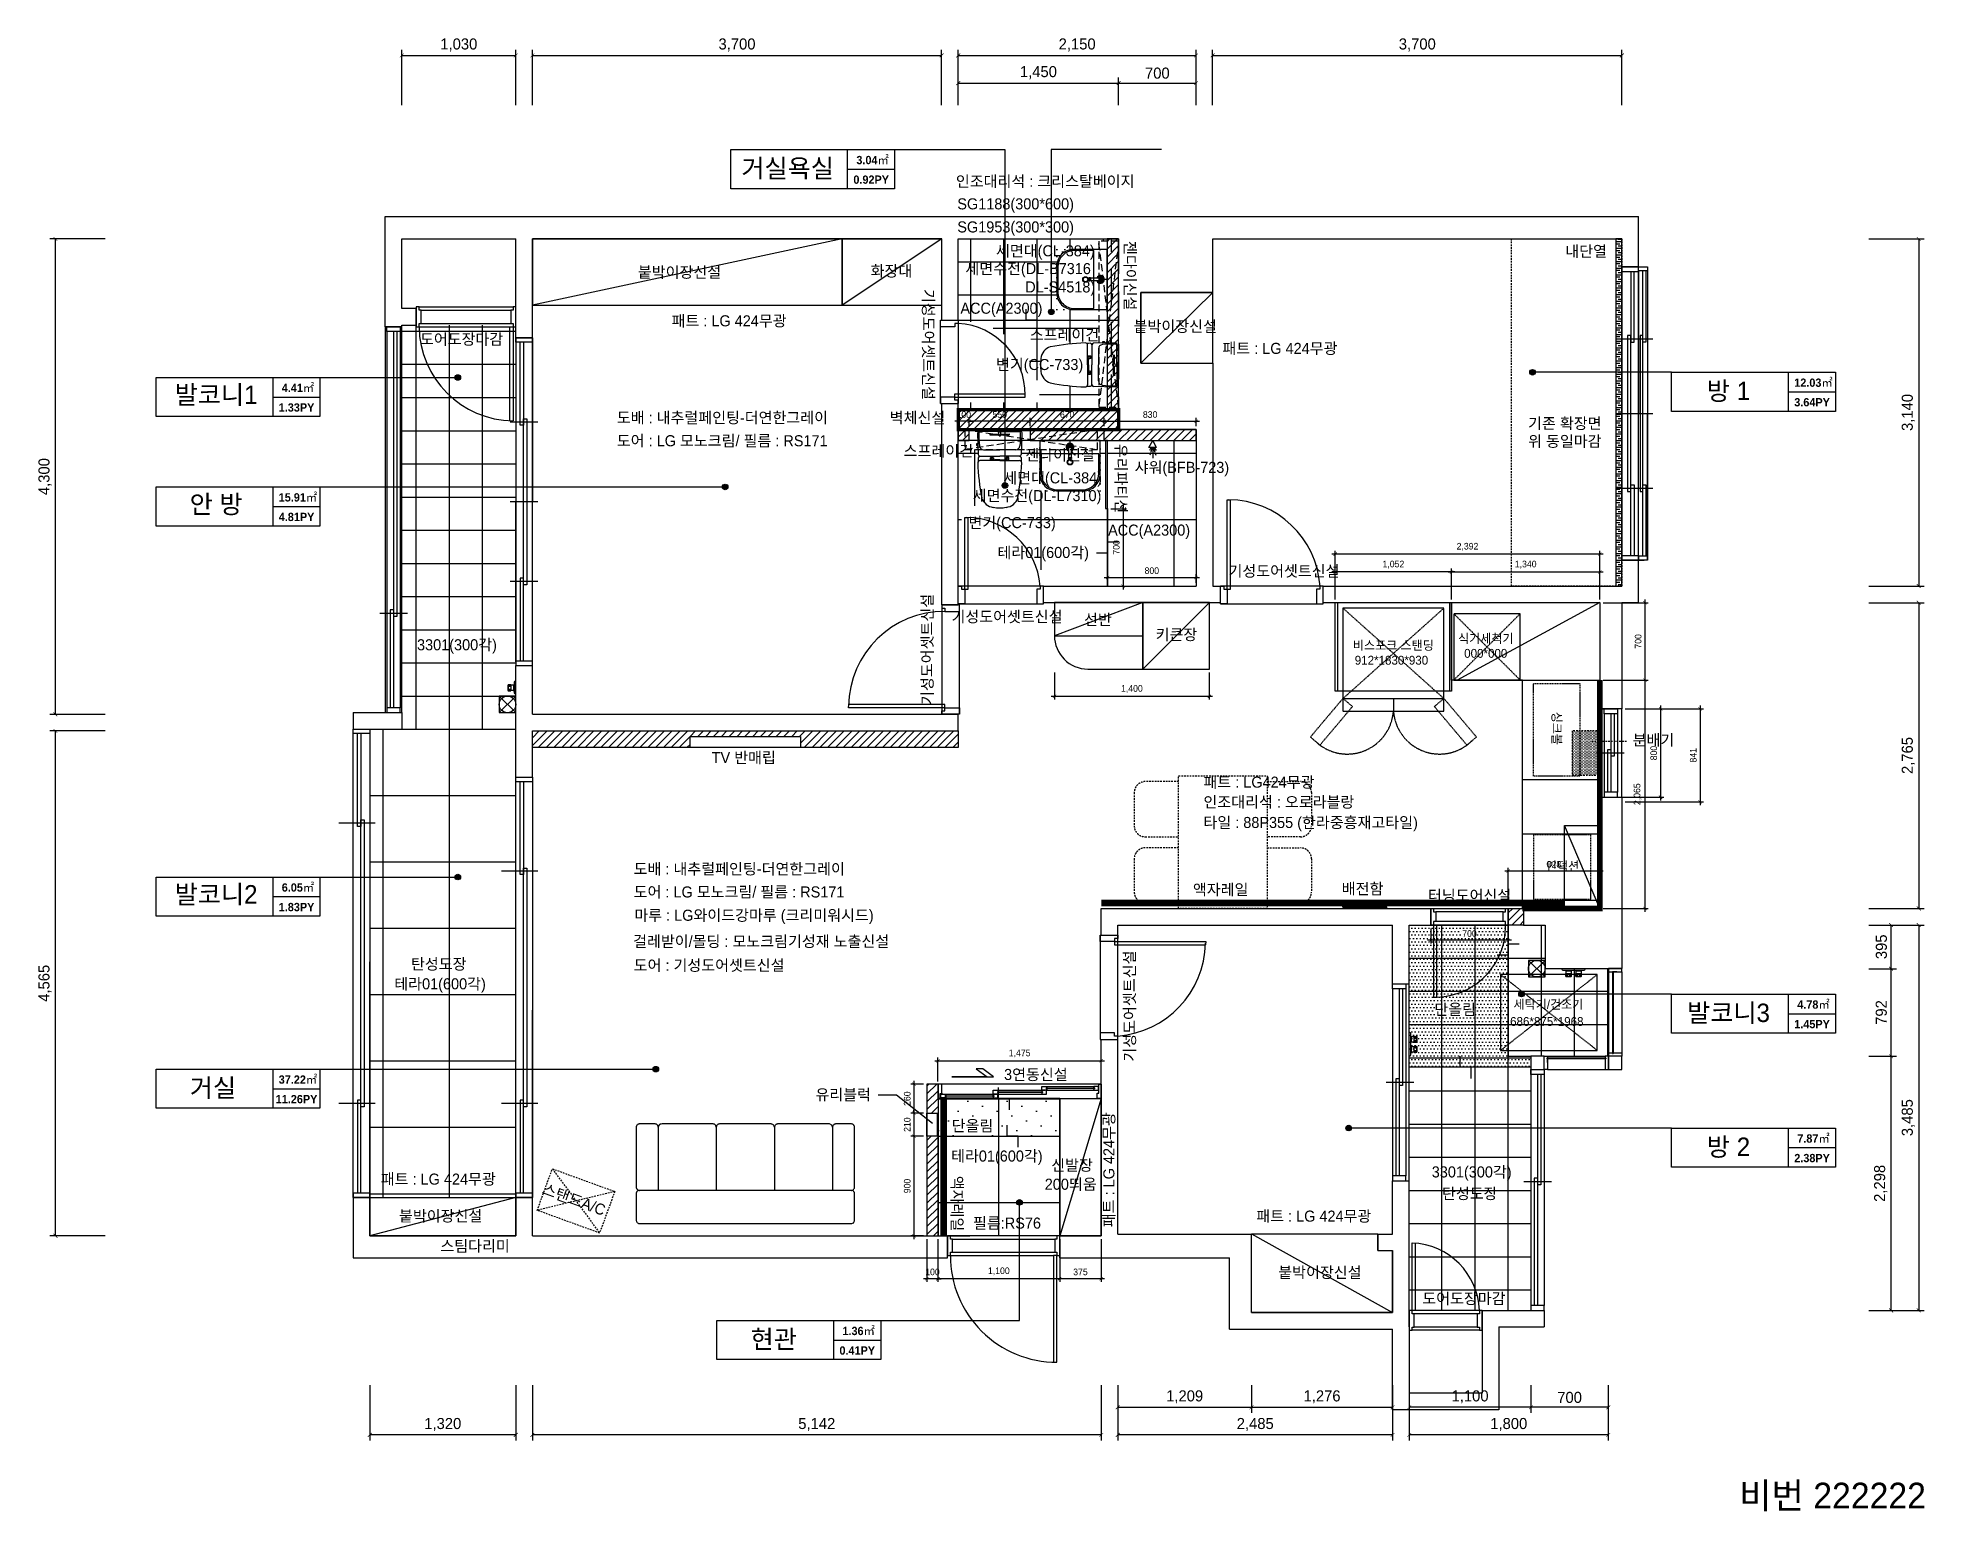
# Model space of a CAD drawing. Header units: millimetres. Extents: x -551172 to 232469, y -3435 to 261611.
# Drawn here: x 194716 to 211771, y 80320 to 93645 of the extents above; entities that cross this region are included whole.
import ezdxf
from ezdxf.enums import TextEntityAlignment as Align

# ---------------------------------------------------------------- set-up
doc = ezdxf.new("R2010")
doc.units = ezdxf.units.MM
doc.header["$LTSCALE"] = 10
doc.header["$PDMODE"] = 3
for name, pattern in [('DASHED', [0.75, 0.5, -0.25]), ('DASHEDX2', [1.5, 1, -0.5]), ('DOT', [6.35, 0, -6.35]), ('HID', [2.5, 1.5, -1]), ('HIDDEN', [9.525, 6.35, -3.175])]:
    doc.linetypes.add(name, pattern=pattern)
doc.layers.get('DEFPOINTS').update_dxf_attribs({"color": 248})
for name, color, linetype in [('0-ELC TEXT', 7, 'Continuous'), ('02-WAL', 2, 'Continuous'), ('03-TEXT', 3, 'Continuous'), ('03-WAL NEW', 3, 'Continuous'), ('04-WIN', 4, 'Continuous'), ('06-FUR', 6, 'Continuous'), ('07-DIM WAL', 5, 'Continuous'), ('2-con', 2, 'Continuous'), ('3.기호.계단선', 30, 'Continuous'), ('4-win', 4, 'Continuous'), ('_LIBR', 4, 'Continuous'), ('BATH', 4, 'Continuous'), ('CO-BATH', 6, 'Continuous'), ('CO-DOOR', 8, 'Continuous'), ('fin', 5, 'Continuous'), ('FUR', 8, 'DASHED'), ('HAT', 5, 'Continuous'), ('HL', 6, 'HIDDEN'), ('TOILET-1', 6, 'Continuous'), ('도면층4', 4, 'Continuous'), ('도면층5', 5, 'Continuous'), ('도면층8', 8, 'Continuous'), ('설비', 140, 'Continuous'), ('욕실설비', 3, 'Continuous')]:
    doc.layers.add(name, color=color, linetype=linetype)
doc.styles.add('HY 울릉도 L', font='')
doc.styles.add('넥슨고딕', font='NEXONLv1GothicBold.ttf')
doc.styles.add('마감재', font='stylu.ttf')
doc.styles.add('코레일둥고', font='Korail_Round_Gothic_Medium.ttf')
doc.styles.get('HY 울릉도 L').set_extended_font_data('HY울릉도L')
doc.linetypes.add('ZIGZAG', pattern='A,0.0001,-0.2,[131,ltypeshp.shx,S=0.2,R=0,X=-0.2,Y=0],-0.4,[131,ltypeshp.shx,S=0.2,R=180,X=0.2,Y=0],-0.2', length=0.8001)
doc.dimstyles.new('30', dxfattribs={"dimscale": 30, "dimtxt": 2, "dimasz": 1, "dimexe": 1, "dimexo": 1, "dimgap": 1, "dimtad": 1, "dimdec": 0, "dimrnd": 0.05, "dimdsep": 46, "dimlunit": 6, "dimtxsty": 'HY 울릉도 L', "dimblk": 'ARCHTICK', "dimcen": 2.5, "dimdle": 1, "dimclrd": 133, "dimclre": 133, "dimclrt": 30, "dimadec": 0, "dimazin": 0, "dimtfac": 1, "dimtdec": 0, "dimtix": 1, "dimtmove": 2, "dimatfit": 3, "dimldrblk": 'ARCHTICK', "dimfxl": 1, "dimlwd": -1, "dimlwe": -1, "dimarcsym": 0})
doc.dimstyles.new('벽치수 Copy of DIM-50', dxfattribs={"dimscale": 50, "dimtxt": 2, "dimasz": 0.7, "dimexe": 1, "dimexo": 1, "dimgap": 0.7, "dimtad": 1, "dimdec": 0, "dimzin": 1, "dimdsep": 46, "dimlunit": 6, "dimtxsty": '마감재', "dimblk": 'ARCHTICK', "dimcen": -0.09, "dimclrd": 256, "dimclre": 256, "dimclrt": 3, "dimadec": 0, "dimazin": 0, "dimtfac": 1, "dimtdec": 0, "dimtix": 1, "dimtmove": 2, "dimatfit": 0, "dimldrblk": 'ARCHTICK', "dimfxl": 1, "dimtolj": 1, "dimtzin": 0, "dimarcsym": 0})
pattern_1 = [(45, (122450.32, 24718.745), (-35.35534, 35.35534), [])]

msp = doc.modelspace()

# ---------------------------------------------------------------- texts
at = {"layer": '0-ELC TEXT', "color": 10, "style": '코레일둥고'}
for s, p in [('인조대리석 : 크리스탈베이지', (203016.6, 92296.7)), ('SG1188(300*600)', (203029.6, 92092.5)), ('SG1953(300*300)', (203029.6, 91883.7)), ('패트 : LG 424무광', (200446.4, 91034.8)), ('패트 : LG 424무광', (205426.2, 90785.7)), ('도배 : 내추럴페인팅-더연한그레이', (199951.6, 90159.2)), ('도어 : LG 모노크림/ 필름 : RS171', (199951.6, 89950.4)), ('테라01(600각)', (203392.6, 88939.9)), ('3301(300각)', (198145.4, 88105.3)), ('패트 : LG424무광', (205255, 86863.1)), ('인조대리석 : 오로라블랑', (205255, 86683)), ('타일 : 88P355 (한라중흥재고타일)', (205255, 86498.5)), ('도배 : 내추럴페인팅-더연한그레이', (200103.8, 86079)), ('도어 : LG 모노크림/ 필름 : RS171', (200103.8, 85870.2)), ('마루 : LG와이드강마루 (크리미워시드)', (200109.7, 85659.4)), ('테라01(600각)', (197939.9, 85039.4)), ('테라01(600각)', (202973.4, 83482)), ('3301(300각)', (207318.8, 83338.3)), ('패트 : LG 424무광', (197817.4, 83273.4)), ('필름:RS76', (203171.6, 82875.7)), ('패트 : LG 424무광', (205732.5, 82938.7))]:
    msp.add_text(s, height=100, dxfattribs=at).set_placement(p)
at = {"layer": '0-ELC TEXT', "style": '코레일둥고'}
for s, rotation, p in [('젠다이신설', 270, (204542.6, 91806.7)), ('기성도어셋트신설', 270, (202718.3, 91372.8)), ('유리파티션', 270, (204460.2, 89971.7)), ('기성도어셋트신설', 90, (202807.2, 87611.4)), ('기성도어셋트신설', 90, (204637, 84386)), ('스탠드A/C', 340, (199267.3, 83193.8))]:
    msp.add_text(s, height=100, rotation=rotation, dxfattribs=at).set_placement(p)
for s, p in [('붙박이장신설', (200141.7, 91474.5)), ('화장대', (202246.2, 91485.7)), ('붙박이장신설', (204623.6, 90984.3)), ('도어도장마감', (198172, 90869)), ('젠다이신설', (203644.5, 89822.1)), ('기성도어셋트신설', (205481.2, 88772)), ('기성도어셋트신설', (202977, 88359.4)), ('선반', (204175.6, 88333.2)), ('키큰장', (204822.6, 88197.7)), ('TV 반매립', (200809.2, 87085.3)), ('배전함', (206505, 85898.9)), ('터닝도어신설', (207284.5, 85837.9)), ('걸레받이/몰딩 : 모노크림기성재 노출신설', (200098.9, 85423.2)), ('탄성도장', (198090.5, 85218.3)), ('도어 : 기성도어셋트신설', (200104.1, 85207.1)), ('3연동신설', (203452.5, 84219.5)), ('유리블럭', (201747.1, 84037.2)), ('신발장', (203878.7, 83399.2)), ('200띄움', (203820.3, 83227.2)), ('탄성도장', (207411.4, 83143.1)), ('붙박이장신설', (197982.1, 82940.4)), ('스팀다리미', (198356.5, 82667.8)), ('붙박이장신설', (205931.1, 82429.4)), ('도어도장마감', (207233.4, 82194.2))]:
    msp.add_text(s, height=100, dxfattribs=at).set_placement(p)
at = {"layer": '0-ELC TEXT', "color": 10, "style": '코레일둥고'}
msp.add_text('패트 : LG 424무광', height=100, rotation=90, dxfattribs=at).set_placement((204449.9, 82888.6))
at = {"layer": '03-TEXT'}
for s, height, style, p in [('거실욕실', 166.67, '코레일둥고', (201495.7, 92380.5)), ('3.04㎡', 75, '넥슨고딕', (202263.9, 92501)), ('0.92PY', 75, '넥슨고딕', (202251.1, 92324.1)), ('12.03㎡', 75, '넥슨고딕', (210769.9, 90487.9)), ('발코니1', 166.67, '코레일둥고', (196329, 90333)), ('4.41㎡', 75, '넥슨고딕', (197069, 90440.6)), ('방 1', 166.67, '코레일둥고', (210001.7, 90367.4)), ('1.33PY', 75, '넥슨고딕', (197056.2, 90263.8)), ('3.64PY', 75, '넥슨고딕', (210757.1, 90311)), ('15.91㎡', 75, '넥슨고딕', (197069, 89450.9)), ('안 방', 166.67, '코레일둥고', (196329, 89343.3)), ('4.81PY', 75, '넥슨고딕', (197056.2, 89274)), ('발코니2', 166.67, '코레일둥고', (196329, 85815.5)), ('6.05㎡', 75, '넥슨고딕', (197069, 85923.1)), ('1.83PY', 75, '넥슨고딕', (197056.2, 85746.2)), ('4.78㎡', 75, '넥슨고딕', (210769.9, 84864.5)), ('발코니3', 166.67, '코레일둥고', (210001.7, 84744)), ('1.45PY', 75, '넥슨고딕', (210757.1, 84687.6)), ('거실', 166.67, '코레일둥고', (196300.9, 84065.6)), ('37.22㎡', 75, '넥슨고딕', (197069, 84186.1)), ('11.26PY', 75, '넥슨고딕', (197056.2, 84009.2)), ('7.87㎡', 75, '넥슨고딕', (210769.9, 83653.2)), ('방 2', 166.67, '코레일둥고', (210001.7, 83532.7)), ('2.38PY', 75, '넥슨고딕', (210757.1, 83476.3)), ('현관', 166.67, '코레일둥고', (201369.7, 81792.4)), ('1.36㎡', 75, '넥슨고딕', (202137.9, 81912.9)), ('0.41PY', 75, '넥슨고딕', (202125.1, 81736))]:
    msp.add_text(s, height=height, dxfattribs=dict(at, style=style)).set_placement(p, align=Align.CENTER)
at = {"layer": '06-FUR', "color": 7, "linetype": 'DASHEDX2', "style": '코레일둥고'}
for s, p in [('비스포크 스탠딩', (206605.5, 88109.9)), ('식기세척기', (207556.3, 88170.7)), ('912*1830*930', (206622.8, 87975.5)), ('000*000', (207612.1, 88037.7)), ('인덕션', (208350.3, 86112.6)), ('세탁기/건조기', (208058, 84862.9)), ('686*875*1968', (208027.2, 84708.8))]:
    msp.add_text(s, height=80, dxfattribs=at).set_placement(p)
msp.add_text('싱크볼', height=80, rotation=270, dxfattribs=at).set_placement((208408.4, 87550.2))
at = {"layer": '3.기호.계단선', "style": '코레일둥고'}
for s, height, p in [('내단열', 100, (208526.3, 91663.7)), ('벽체신설', 100, (202418.7, 90158.3)), ('위 동일마감', 100, (208190, 89945.9)), ('기존 확장면', 100, (208190, 90106.9)), ('액자레일', 100, (205159.5, 85891.4)), ('단올림', 100, (207342.4, 84807.6)), ('단올림', 100, (202978.9, 83755.8)), ('비번 222222', 233.33, (210097.4, 80344.8))]:
    msp.add_text(s, height=height, dxfattribs=at).set_placement(p)
at = {"layer": '3.기호.계단선', "linetype": 'HID', "style": '코레일둥고'}
msp.add_text('분배기', height=100, dxfattribs=at).set_placement((209135.2, 87243.6))
at = {"layer": '3.기호.계단선', "style": '코레일둥고'}
msp.add_text('액자레일', height=100, rotation=270, dxfattribs=at).set_placement((202978.7, 83353.1))
at = {"layer": '설비', "style": '코레일둥고'}
for s, p in [('세면대(CL-384)', (203379.4, 91667.8)), ('세면수전(DL-B7316', (203102.7, 91507.1)), ('DL-S4518)', (203643.8, 91341)), ('ACC(A2300)', (203057.8, 91148.7)), ('스프레이건', (203684.7, 90908.1)), ('변기(CC-733)', (203379.4, 90639.6)), ('스프레이건', (202544.7, 89857.8)), ('세면대(CL-384)', (203445.3, 89614.8)), ('샤워(BFB-723)', (204633, 89709.7)), ('세면수전(DL-L7310)', (203168.6, 89454.1)), ('변기(CC-733)', (203130.5, 89209.8)), ('ACC(A2300)', (204392.6, 89142.2))]:
    msp.add_text(s, height=100, dxfattribs=at).set_placement(p)

# ---------------------------------------------------------------- blocks, each defined once
blk = doc.blocks.new('A$C004A4CAE')
at = {"layer": 'fin', "color": 6}
for p, q in [((0, 0), (0, 5)), ((200, 15), (10, 15)), ((36, 69), (36, 70)), ((84, 69), (36, 69)), ((51, 63), (36, 63)), ((51, 57), (36, 57)), ((51, 51), (36, 51)), ((36, 23), (36, 45)), ((84, 45), (36, 45)), ((82, 72), (38, 72)), ((82, 21), (38, 21)), ((43, 15), (43, 21)), ((84, 63), (69, 63)), ((84, 57), (69, 57)), ((84, 51), (69, 51)), ((77, 15), (77, 21)), ((84, 69), (84, 70)), ((84, 23), (84, 45)), ((126, 69), (126, 70)), ((174, 69), (126, 69)), ((141, 63), (126, 63)), ((141, 57), (126, 57)), ((141, 51), (126, 51)), ((174, 45), (126, 45)), ((126, 23), (126, 45)), ((172, 72), (128, 72)), ((172, 21), (128, 21)), ((133, 15), (133, 21)), ((174, 63), (159, 63)), ((174, 57), (159, 57)), ((174, 51), (159, 51)), ((167, 15), (167, 21)), ((174, 69), (174, 70)), ((174, 23), (174, 45)), ((210, 0), (210, 5))]:
    blk.add_line(p, q, dxfattribs=at)
for centre, radius, start, end in [((10, 5), 10, 90, 180), ((36, 66), 3, 90, 270), ((36, 60), 3, 90, 270), ((36, 54), 3, 90, 270), ((36, 48), 3, 90, 270), ((38, 70), 2, 90, 180), ((38, 23), 2, 180, 270), ((51, 66), 3, 90, 270), ((51, 60), 3, 90, 270), ((51, 54), 3, 90, 270), ((51, 48), 3, 90, 270), ((69, 66), 3, 270, 90), ((69, 60), 3, 270, 90), ((69, 54), 3, 270, 90), ((69, 48), 3, 270, 90), ((82, 70), 2, 0, 90), ((82, 23), 2, 270, 0), ((84, 66), 3, 270, 90), ((84, 60), 3, 270, 90), ((84, 54), 3, 270, 90), ((84, 48), 3, 270, 90), ((126, 66), 3, 90, 270), ((126, 60), 3, 90, 270), ((126, 54), 3, 90, 270), ((126, 48), 3, 90, 270), ((128, 70), 2, 90, 180), ((128, 23), 2, 180, 270), ((141, 66), 3, 90, 270), ((141, 60), 3, 90, 270), ((141, 54), 3, 90, 270), ((141, 48), 3, 90, 270), ((159, 66), 3, 270, 90), ((159, 60), 3, 270, 90), ((159, 54), 3, 270, 90), ((159, 48), 3, 270, 90), ((172, 70), 2, 0, 90), ((172, 23), 2, 270, 0), ((174, 66), 3, 270, 90), ((174, 60), 3, 270, 90), ((174, 54), 3, 270, 90), ((174, 48), 3, 270, 90), ((200, 5), 10, 0, 90)]:
    blk.add_arc(centre, radius, start, end, dxfattribs=at)
blk = doc.blocks.new('fff')
for p, q in [((76438, 62823), (76588, 62973)), ((76438, 62973), (76588, 62823)), ((85743, 60433), (85893, 60583)), ((85743, 60583), (85893, 60433)), ((80405, 59332), (81505, 59332)), ((80405, 59332), (80405, 58091)), ((81505, 59332), (81505, 58091))]:
    blk.add_line(p, q)
for points in [[(76438, 62823), (76588, 62823), (76588, 62973), (76438, 62973)], [(85743, 60433), (85893, 60433), (85893, 60583), (85743, 60583)]]:
    blk.add_lwpolyline(points, close=True)
blk.add_lwpolyline([(80948, 59432), (80948, 59332), (81048, 59332), (81048, 59232)])
for centre in [(76513, 62897), (85818, 60508)]:
    blk.add_circle(centre, 75)
at = {"layer": '02-WAL'}
for p, q in [((86588, 64203), (86788, 64203)), ((80428, 62808), (80588, 62808)), ((86465, 60508), (86588, 60508)), ((86465, 60508), (86588, 60508)), ((81505, 58092), (81880, 58092))]:
    blk.add_line(p, q, dxfattribs=at)
at = {"layer": '04-WIN'}
for p, q in [((86588, 66813), (86588, 65528)), ((86738, 66813), (86738, 65528)), ((86818, 66818), (86818, 65528)), ((75423, 66268), (75423, 62867)), ((75483, 66268), (75483, 62867)), ((75543, 66268), (75543, 62867)), ((76588, 66178), (76588, 64730)), ((86538, 66203), (86868, 66203)), ((76588, 66173), (76588, 64730)), ((76738, 66173), (76738, 64730)), ((86538, 65528), (86868, 65528)), ((86588, 64243), (86588, 65528)), ((86738, 64243), (86738, 65528)), ((86818, 64238), (86818, 65528)), ((76788, 65451), (76538, 65451)), ((86538, 64853), (86868, 64853)), ((76788, 64730), (76538, 64730)), ((76588, 63283), (76588, 64730)), ((76738, 63288), (76738, 64730)), ((76788, 64009), (76538, 64009)), ((75358, 63723), (75608, 63723)), ((86428, 62813), (86428, 62103)), ((86488, 62813), (86488, 62103)), ((86548, 62813), (86548, 62103)), ((75268, 62633), (75268, 60568)), ((86358, 62458), (86608, 62458)), ((76738, 62198), (76738, 60133)), ((75318, 61823), (74988, 61823)), ((76788, 61388), (76458, 61388)), ((75268, 58478), (75268, 60568)), ((86465, 60508), (86588, 60508)), ((86465, 60508), (86465, 59716)), ((86465, 60508), (86588, 60508)), ((86465, 60508), (86465, 60478)), ((86588, 60508), (86465, 60508)), ((86465, 60478), (86502, 60478)), ((86465, 60478), (86465, 59746)), ((86501, 60478), (86503, 60475)), ((86502, 60478), (86504, 60483)), ((86503, 60475), (86504, 60474)), ((86504, 60483), (86510, 60483)), ((86504, 60474), (86505, 60474)), ((86505, 60481), (86509, 60481)), ((86505, 59742), (86505, 60481)), ((86509, 60481), (86509, 59742)), ((86511, 60474), (86509, 60474)), ((86510, 60483), (86512, 60478)), ((86512, 60475), (86511, 60474)), ((86512, 60478), (86588, 60478)), ((86513, 60478), (86512, 60475)), ((86543, 60478), (86512, 60478)), ((86588, 60478), (86588, 60508)), ((86588, 60478), (86588, 59746)), ((84515, 60325), (84515, 58635)), ((84575, 60325), (84575, 58635)), ((84635, 60325), (84635, 58635)), ((84665, 58590), (84665, 60370)), ((76738, 58478), (76738, 60133)), ((85765, 59716), (85765, 57418)), ((85885, 59716), (85915, 59716)), ((85885, 59596), (85885, 59716)), ((85915, 59701), (85909, 59699)), ((85909, 59699), (85909, 59693)), ((85909, 59693), (85915, 59691)), ((85912, 59698), (85912, 59694)), ((86438, 59698), (85912, 59698)), ((85912, 59694), (86438, 59694)), ((85915, 59716), (85915, 59701)), ((85915, 59716), (86435, 59716)), ((85915, 59702), (85918, 59701)), ((85918, 59701), (85918, 59700)), ((85918, 59700), (85919, 59698)), ((85918, 59693), (85919, 59694)), ((85918, 59692), (85918, 59693)), ((86432, 59700), (86431, 59698)), ((86432, 59693), (86431, 59694)), ((86435, 59702), (86432, 59701)), ((86432, 59701), (86432, 59700)), ((86432, 59692), (86432, 59693)), ((86435, 59716), (86435, 59701)), ((86465, 59716), (86435, 59716)), ((86435, 59716), (86435, 59701)), ((86435, 59701), (86441, 59699)), ((86441, 59693), (86435, 59691)), ((86438, 59698), (86438, 59694)), ((86438, 59694), (86438, 59698)), ((86441, 59699), (86441, 59693)), ((86465, 59746), (86502, 59746)), ((86465, 59716), (86465, 59746)), ((86465, 59746), (86502, 59746)), ((86588, 59716), (86465, 59716)), ((86465, 59596), (86465, 59716)), ((86501, 59746), (86503, 59748)), ((86502, 59746), (86504, 59740)), ((86503, 59748), (86504, 59749)), ((86504, 59749), (86505, 59749)), ((86504, 59740), (86510, 59740)), ((86505, 59742), (86509, 59742)), ((86509, 59742), (86505, 59742)), ((86511, 59749), (86509, 59749)), ((86510, 59740), (86512, 59746)), ((86512, 59748), (86511, 59749)), ((86513, 59746), (86512, 59748)), ((86512, 59746), (86588, 59746)), ((86588, 59746), (86588, 59716)), ((85765, 59551), (85765, 57463)), ((85825, 59551), (85825, 57463)), ((85915, 59596), (85885, 59596)), ((85885, 59551), (85885, 57463)), ((85915, 59690), (85918, 59692)), ((85915, 59691), (85915, 59596)), ((85915, 59660), (85915, 59691)), ((85915, 59596), (86435, 59596)), ((86435, 59690), (86432, 59692)), ((86435, 59691), (86435, 59596)), ((86435, 59596), (86465, 59596)), ((84455, 59480), (84705, 59480)), ((75318, 59288), (74988, 59288)), ((76788, 59288), (76458, 59288)), ((85700, 58584), (85950, 58584))]:
    blk.add_line(p, q, dxfattribs=at)
for points in [[(86648, 66853), (86588, 66853), (86588, 66813), (86738, 66813), (86738, 66853)], [(86668, 66813), (86668, 66173), (86698, 66173), (86698, 66813)], [(86818, 66853), (86818, 66818), (86738, 66818)], [(86803, 66818), (86803, 66173), (86778, 66173), (86778, 66818)], [(75513, 66268), (75513, 63693), (75483, 63693)], [(76678, 66213), (76738, 66213), (76738, 66173), (76588, 66173), (76588, 66213)], [(76658, 66173), (76658, 65421), (76628, 65421), (76628, 66173)], [(86668, 64243), (86668, 64883), (86698, 64883), (86698, 64243)], [(86778, 64238), (86778, 64883), (86803, 64883), (86803, 64238)], [(86648, 64203), (86588, 64203), (86588, 64243), (86738, 64243), (86738, 64203)], [(86818, 64203), (86818, 64238), (86738, 64238)], [(76658, 63288), (76658, 64039), (76628, 64039), (76628, 63288)], [(75483, 63753), (75453, 63753), (75453, 62867)], [(76678, 63248), (76738, 63248), (76738, 63288), (76588, 63288), (76588, 63248)], [(86518, 62813), (86518, 62428), (86488, 62428)], [(75208, 62673), (75268, 62673), (75268, 62633), (75118, 62633), (75118, 62673)], [(75188, 62633), (75188, 61793), (75158, 61793), (75158, 62633)], [(86488, 62488), (86458, 62488), (86458, 62103)], [(76678, 62238), (76738, 62238), (76738, 62198), (76588, 62198), (76588, 62238)], [(76658, 62198), (76658, 61358), (76628, 61358), (76628, 62198)], [(84605, 60325), (84605, 59450), (84575, 59450)], [(85855, 59551), (85855, 58554), (85825, 58554)], [(84575, 59510), (84545, 59510), (84545, 58635)], [(75188, 58478), (75188, 59318), (75158, 59318), (75158, 58478)], [(76658, 58478), (76658, 59318), (76628, 59318), (76628, 58478)], [(85825, 58614), (85795, 58614), (85795, 57463)], [(75208, 58438), (75268, 58438), (75268, 58478), (75118, 58478), (75118, 58438)], [(76678, 58438), (76738, 58438), (76738, 58478), (76588, 58478), (76588, 58438)]]:
    blk.add_lwpolyline(points, dxfattribs=at)
for points in [[(86818, 66853), (86818, 64203), (86588, 64203), (86588, 66853)], [(75558, 66313), (75408, 66313), (75408, 62823), (75558, 62823)], [(75423, 66313), (75543, 66313), (75543, 66268), (75423, 66268)], [(76738, 63248), (76738, 66213), (76588, 66213), (76588, 63248)], [(86668, 66233), (86638, 66233), (86638, 65528), (86638, 64823), (86668, 64823), (86668, 65528)], [(86753, 65528), (86753, 64823), (86778, 64823), (86778, 65528), (86778, 66233), (86753, 66233)], [(76658, 65481), (76688, 65481), (76688, 64730), (76688, 63979), (76658, 63979), (76658, 64730)], [(75543, 62867), (75423, 62867), (75423, 62823), (75543, 62823)], [(86428, 62858), (86548, 62858), (86548, 62813), (86428, 62813)], [(86548, 62103), (86428, 62103), (86428, 62058), (86548, 62058)], [(75188, 61853), (75218, 61853), (75218, 60568), (75218, 59258), (75188, 59258), (75188, 60568)], [(76658, 61418), (76688, 61418), (76688, 60133), (76688, 59258), (76658, 59258), (76658, 60133)], [(84515, 60370), (84635, 60370), (84635, 60325), (84515, 60325)], [(85765, 59716), (85765, 59596), (85885, 59596), (85885, 59716)], [(86465, 59716), (86465, 59596), (86588, 59596), (86588, 59716)], [(85765, 59596), (85885, 59596), (85885, 59551), (85765, 59551)], [(84635, 58635), (84515, 58635), (84515, 58590), (84635, 58590)], [(85885, 57463), (85765, 57463), (85765, 57418), (85885, 57418)]]:
    blk.add_lwpolyline(points, close=True, dxfattribs=at)
at = {"layer": '2-con'}
for p, q in [((75408, 66313), (75408, 67308)), ((75408, 67308), (86738, 67308)), ((86738, 66853), (86738, 67308)), ((75558, 67108), (76588, 67108)), ((75558, 66478), (75558, 67108)), ((76588, 66213), (76588, 67108)), ((76738, 66213), (76738, 67108)), ((76738, 67108), (80438, 67108)), ((80438, 66373), (80438, 67108)), ((80588, 66373), (80588, 67108)), ((80588, 67108), (82038, 67108)), ((82038, 65383), (82038, 67108)), ((82888, 66623), (82888, 67108)), ((82888, 67108), (86588, 67108)), ((86588, 66853), (86588, 67108)), ((86588, 66853), (86738, 66853)), ((82238, 65983), (82238, 66623)), ((82238, 66623), (82888, 66623)), ((80428, 66373), (80578, 66373)), ((75408, 66313), (75558, 66313)), ((75558, 66313), (75558, 66328)), ((76588, 66213), (76738, 66213)), ((82238, 65983), (82888, 65983)), ((82888, 65983), (82888, 63968)), ((80438, 63798), (80438, 65618)), ((80438, 65618), (80588, 65618)), ((80588, 63938), (80588, 65618)), ((82038, 65383), (82738, 65383)), ((82738, 65383), (82738, 63968)), ((86588, 63968), (86588, 64203)), ((86588, 64203), (86738, 64203)), ((86738, 63818), (86738, 64203)), ((81358, 63818), (81358, 63968)), ((81358, 63968), (82738, 63968)), ((82888, 63968), (82958, 63968)), ((82958, 63818), (82958, 63968)), ((83888, 63968), (86588, 63968)), ((83888, 63818), (83888, 63968)), ((80438, 63798), (80588, 63798)), ((80588, 63798), (80588, 63938)), ((81358, 63818), (82958, 63818)), ((83888, 63818), (86388, 63818)), ((86388, 63818), (86388, 62858)), ((86588, 63818), (86588, 62858)), ((86588, 63818), (86738, 63818)), ((76588, 62238), (76588, 63248)), ((76588, 63248), (76738, 63248)), ((76738, 62808), (76738, 63248)), ((75118, 62823), (75118, 62673)), ((75118, 62823), (75558, 62823)), ((75558, 62823), (75558, 62673)), ((76738, 62808), (80588, 62808)), ((80588, 62658), (80588, 62808)), ((86388, 62858), (86548, 62858)), ((75118, 62673), (75558, 62673)), ((76738, 62238), (76738, 62658)), ((76738, 62658), (80588, 62658)), ((76588, 62238), (76738, 62238)), ((86388, 62058), (86548, 62058)), ((86388, 62058), (86388, 61052)), ((86588, 62058), (86588, 60508)), ((81880, 61052), (84860, 61052)), ((81880, 60812), (81880, 61052)), ((82030, 60902), (84515, 60902)), ((82030, 60812), (82030, 60902)), ((84515, 60370), (84515, 60902)), ((84665, 60902), (84860, 60902)), ((84665, 60902), (84860, 60902)), ((84665, 60370), (84665, 60902)), ((84860, 61052), (84860, 60902)), ((85698, 61052), (86388, 61052)), ((85698, 61052), (85698, 60902)), ((85698, 60902), (85893, 60902)), ((85893, 60902), (85893, 60508)), ((81880, 60812), (82030, 60812)), ((82030, 60812), (82030, 60812)), ((85893, 60508), (86588, 60508)), ((84515, 60370), (84665, 60370)), ((81880, 59868), (82030, 59868)), ((81880, 58092), (81880, 59868)), ((82030, 58108), (82030, 59868)), ((84515, 58590), (84665, 58590)), ((84515, 58108), (84515, 58590)), ((84665, 57268), (84665, 58590)), ((75118, 58438), (75118, 57892)), ((75118, 58438), (75268, 58438)), ((75268, 58438), (75268, 58092)), ((76588, 58092), (76588, 58438)), ((76588, 58438), (76738, 58438)), ((76738, 58092), (76738, 58438)), ((75268, 58092), (76588, 58092)), ((76738, 58092), (80692, 58092)), ((80492, 57892), (80492, 58092)), ((81505, 57892), (81505, 58092)), ((82030, 58108), (83239, 58108)), ((83239, 57399), (83239, 58108)), ((84382, 58108), (84515, 58108)), ((84382, 57958), (84382, 58108)), ((75118, 57892), (80492, 57892)), ((81505, 57892), (83039, 57892)), ((83039, 57249), (83039, 57892)), ((84382, 57958), (84515, 57958)), ((84515, 57399), (84515, 57958)), ((83239, 57399), (84515, 57399)), ((85325, 57418), (85885, 57418)), ((85325, 57418), (85325, 56668)), ((85885, 57418), (85885, 57268)), ((83039, 57249), (84515, 57249)), ((84515, 56518), (84515, 57249)), ((84665, 57268), (84665, 56668)), ((85475, 57268), (85885, 57268)), ((85475, 57268), (85475, 56518)), ((85325, 56668), (84665, 56668)), ((85475, 56518), (84515, 56518))]:
    blk.add_line(p, q, dxfattribs=at)
blk.add_lwpolyline([(75558, 66328), (75688, 66328), (75688, 66478), (75558, 66478)], dxfattribs=at)
at = {"layer": '4-win'}
for points in [[(86738, 66853), (86588, 66853), (86588, 64203), (86738, 64203)], [(86388, 62058), (86588, 62058), (86588, 62858), (86388, 62858)], [(75118, 62673), (75268, 62673), (75268, 58438), (75118, 58438)], [(76588, 62238), (76738, 62238), (76738, 58438), (76588, 58438)]]:
    blk.add_lwpolyline(points, close=True, dxfattribs=at)
at = {"layer": '_LIBR', "linetype": 'Continuous'}
for p, q in [((75713, 66493), (76563, 66493)), ((75733, 66463), (76543, 66463)), ((75713, 66313), (76533, 66313)), ((75733, 66343), (76543, 66343)), ((81480, 58092), (80517, 58092)), ((80537, 58063), (81460, 58063)), ((80517, 57913), (81450, 57913)), ((80537, 57943), (81460, 57943)), ((85280, 57387), (84710, 57387)), ((85300, 57418), (84720, 57418)), ((85300, 57238), (84690, 57238)), ((85280, 57267), (84710, 57267))]:
    blk.add_line(p, q, dxfattribs=at)
for points in [[(75713, 66493), (75688, 66493), (75688, 66313), (75713, 66313), (75713, 66343), (75733, 66343), (75733, 66463), (75713, 66463), (75713, 66492)], [(76533, 65463), (76533, 66313), (76563, 66313), (76563, 65463)], [(84720, 58027), (84720, 57418), (84690, 57418), (84690, 58028)], [(81480, 56950), (81480, 57913), (81450, 57913), (81450, 56950)], [(85300, 57238), (85325, 57238), (85325, 57418), (85300, 57418), (85300, 57387), (85280, 57387), (85280, 57267), (85300, 57267), (85300, 57238)]]:
    blk.add_lwpolyline(points, dxfattribs=at)
for points in [[(76543, 66463), (76543, 66343), (76563, 66343), (76563, 66313), (76588, 66313), (76588, 66493), (76563, 66493), (76563, 66463)], [(80537, 57943), (80537, 58063), (80517, 58063), (80517, 58092), (80492, 58092), (80492, 57913), (80517, 57913), (80517, 57943)], [(81480, 57943), (81480, 57913), (81505, 57913), (81505, 58092), (81480, 58092), (81480, 58063), (81460, 58063), (81460, 57943)], [(84710, 57267), (84710, 57387), (84690, 57387), (84690, 57418), (84665, 57418), (84665, 57238), (84690, 57238), (84690, 57267)]]:
    blk.add_lwpolyline(points, close=True, dxfattribs=at)
for centre, radius, start, end in [((76574, 66323), 861, 180.7211, 269.2789), ((84667, 57393), 634, 2.2016, 87.8831), ((81479, 57911), 962, 179.9249, 270.0751)]:
    blk.add_arc(centre, radius, start, end, dxfattribs=at)
at = {"layer": 'fin', "color": 6}
for p, q in [((76588, 63107), (76583, 63107)), ((76516, 63069), (76516, 63025)), ((76519, 63071), (76518, 63071)), ((76519, 63023), (76518, 63023)), ((76519, 63071), (76519, 63023)), ((76525, 63071), (76525, 63056)), ((76525, 63038), (76525, 63023)), ((76531, 63071), (76531, 63056)), ((76531, 63038), (76531, 63023)), ((76537, 63071), (76537, 63056)), ((76537, 63038), (76537, 63023)), ((76543, 63071), (76543, 63023)), ((76565, 63071), (76543, 63071)), ((76565, 63023), (76543, 63023)), ((76567, 63069), (76567, 63025)), ((76573, 63064), (76567, 63064)), ((76573, 63030), (76567, 63030)), ((76573, 63097), (76573, 63003)), ((76588, 62993), (76583, 62993))]:
    blk.add_line(p, q, dxfattribs=at)
for centre, radius, start, end in [((76583, 63097), 10, 90, 180), ((76518, 63069), 2, 90, 180), ((76518, 63025), 2, 180, 270), ((76522, 63071), 3, 0, 180), ((76522, 63056), 3, 0, 180), ((76522, 63038), 3, 180, 0), ((76522, 63023), 3, 180, 0), ((76528, 63071), 3, 0, 180), ((76528, 63056), 3, 0, 180), ((76528, 63038), 3, 180, 0), ((76528, 63023), 3, 180, 0), ((76534, 63071), 3, 0, 180), ((76534, 63056), 3, 0, 180), ((76534, 63038), 3, 180, 0), ((76534, 63023), 3, 180, 0), ((76540, 63071), 3, 0, 180), ((76540, 63056), 3, 0, 180), ((76540, 63038), 3, 180, 0), ((76540, 63023), 3, 180, 0), ((76565, 63069), 2, 0, 90), ((76565, 63025), 2, 270, 0), ((76583, 63003), 10, 180, 270)]:
    blk.add_arc(centre, radius, start, end, dxfattribs=at)
at = {"layer": '도면층4'}
for p, q in [((80428, 65618), (80428, 66373)), ((80588, 66373), (80588, 65618)), ((80558, 65707), (81193, 65707)), ((80558, 65677), (80558, 65707)), ((80558, 65677), (81194, 65677)), ((81194, 65677), (81193, 65707)), ((83018, 63938), (83018, 64748)), ((83018, 64748), (83048, 64747)), ((83048, 63938), (83048, 64747)), ((80648, 63938), (80648, 64588)), ((80648, 64588), (80678, 64587)), ((80678, 63938), (80678, 64587)), ((81358, 63968), (80588, 63968)), ((83888, 63968), (82958, 63968)), ((80438, 63798), (80438, 62808)), ((80588, 63808), (81358, 63808)), ((80598, 62808), (80598, 63798)), ((80648, 63938), (80678, 63938)), ((82958, 63808), (83888, 63808)), ((83018, 63938), (83048, 63938)), ((79597, 62867), (79598, 62897)), ((80468, 62867), (79597, 62867)), ((80468, 62897), (79598, 62897)), ((80468, 62867), (80468, 62897)), ((81870, 60812), (81870, 59868)), ((82000, 60752), (82825, 60752)), ((82000, 60752), (82000, 60722)), ((82000, 60722), (82824, 60722)), ((82030, 59868), (82030, 60812)), ((82825, 60752), (82824, 60722))]:
    blk.add_line(p, q, dxfattribs=at)
for points in [[(80588, 66373), (80588, 66343), (80558, 66343), (80558, 66313), (80428, 66313), (80428, 66343), (80428, 66343), (80428, 66373), (80588, 66373)], [(80588, 65618), (80588, 65648), (80558, 65648), (80558, 65677), (80428, 65677), (80428, 65648), (80428, 65648), (80428, 65618), (80588, 65618)], [(80588, 63968), (80618, 63968), (80618, 63938), (80648, 63938), (80648, 63808), (80618, 63808), (80618, 63808), (80588, 63808), (80588, 63968)], [(81358, 63968), (81328, 63968), (81328, 63938), (81298, 63938), (81298, 63808), (81328, 63808), (81328, 63808), (81358, 63808), (81358, 63968)], [(82958, 63968), (82988, 63968), (82988, 63938), (83018, 63938), (83018, 63808), (82988, 63808), (82988, 63808), (82958, 63808), (82958, 63968)], [(83888, 63968), (83858, 63968), (83858, 63938), (83828, 63938), (83828, 63808), (83858, 63808), (83858, 63808), (83888, 63808), (83888, 63968)], [(80438, 63798), (80438, 63768), (80468, 63768), (80468, 63738), (80598, 63738), (80598, 63768), (80598, 63768), (80598, 63798), (80438, 63798)], [(80438, 62808), (80438, 62838), (80468, 62838), (80468, 62867), (80598, 62867), (80598, 62838), (80598, 62838), (80598, 62808), (80438, 62808)], [(82030, 60812), (82030, 60782), (82000, 60782), (82000, 60752), (81870, 60752), (81870, 60782), (81870, 60782), (81870, 60812), (82030, 60812)], [(82030, 59868), (82030, 59898), (82000, 59898), (82000, 59928), (81870, 59928), (81870, 59898), (81870, 59898), (81870, 59868), (82030, 59868)]]:
    blk.add_lwpolyline(points, dxfattribs=at)
at = {"layer": '도면층5'}
for centre, radius, start, end in [((80548, 65699), 645, 359.4515, 86.4676), ((83025, 63913), 835, 3.738, 89.4536), ((80658, 63916), 672, 4.4073, 89.5784), ((80461, 62874), 864, 89.5488, 179.4365), ((81964, 60756), 860, 274.3798, 358.7571)]:
    blk.add_arc(centre, radius, start, end, dxfattribs=at)
for p, rotation in [((86255, 60508), 180), ((84665, 59929), 270)]:
    blk.add_blockref('A$C004A4CAE', p, dxfattribs=dict(rotation=rotation))
blk = doc.blocks.new('_ArchTick')
at = {"color": 0, "linetype": 'ByBlock', "const_width": 0.15}
blk.add_lwpolyline([(-0.5, -0.5), (0.5, 0.5)], dxfattribs=at)
blk = doc.blocks.new('*D248')
at = {"layer": '07-DIM WAL', "lineweight": -2, "transparency": 16777216}
for p, q in [((198008, 93035), (198008, 93535)), ((198008, 93485), (199038, 93485)), ((199038, 93035), (199038, 93535))]:
    blk.add_line(p, q, dxfattribs=at)
at = {"layer": 'DEFPOINTS', "color": 0, "transparency": 16777216}
for p in [(199038, 93485), (198008, 92985), (199038, 92985)]:
    blk.add_point(p, dxfattribs=at)
at = {"layer": '07-DIM WAL', "lineweight": -2, "transparency": 16777216, "xscale": 35, "yscale": 35, "zscale": 35, "rotation": 180}
blk.add_blockref('_ArchTick', (198008, 93485), dxfattribs=at)
at = {"layer": '07-DIM WAL', "lineweight": -2, "transparency": 16777216, "xscale": 35, "yscale": 35, "zscale": 35}
blk.add_blockref('_ArchTick', (199038, 93485), dxfattribs=at)
at = {"layer": '07-DIM WAL', "color": 3, "transparency": 16777216, "insert": (198523, 93579), "char_height": 100, "attachment_point": 5, "style": '마감재'}
blk.add_mtext('\\A1;1,030', dxfattribs=at)
blk = doc.blocks.new('*D249')
at = {"layer": '07-DIM WAL', "lineweight": -2, "transparency": 16777216}
for p, q in [((199188, 93035), (199188, 93535)), ((199188, 93485), (202888, 93485)), ((202888, 93035), (202888, 93535))]:
    blk.add_line(p, q, dxfattribs=at)
at = {"layer": 'DEFPOINTS', "color": 0, "transparency": 16777216}
for p in [(202888, 93485), (199188, 92985), (202888, 92985)]:
    blk.add_point(p, dxfattribs=at)
at = {"layer": '07-DIM WAL', "lineweight": -2, "transparency": 16777216, "xscale": 35, "yscale": 35, "zscale": 35, "rotation": 180}
blk.add_blockref('_ArchTick', (199188, 93485), dxfattribs=at)
at = {"layer": '07-DIM WAL', "lineweight": -2, "transparency": 16777216, "xscale": 35, "yscale": 35, "zscale": 35}
blk.add_blockref('_ArchTick', (202888, 93485), dxfattribs=at)
at = {"layer": '07-DIM WAL', "color": 3, "transparency": 16777216, "insert": (201038, 93579), "char_height": 100, "attachment_point": 5, "style": '마감재'}
blk.add_mtext('\\A1;3,700', dxfattribs=at)
blk = doc.blocks.new('*D250')
at = {"layer": '07-DIM WAL', "lineweight": -2, "transparency": 16777216}
for p, q in [((203038, 93035), (203038, 93535)), ((203038, 93485), (205188, 93485)), ((205188, 93035), (205188, 93535))]:
    blk.add_line(p, q, dxfattribs=at)
at = {"layer": 'DEFPOINTS', "color": 0, "transparency": 16777216}
for p in [(205188, 93485), (203038, 92985), (205188, 92985)]:
    blk.add_point(p, dxfattribs=at)
at = {"layer": '07-DIM WAL', "lineweight": -2, "transparency": 16777216, "xscale": 35, "yscale": 35, "zscale": 35, "rotation": 180}
blk.add_blockref('_ArchTick', (203038, 93485), dxfattribs=at)
at = {"layer": '07-DIM WAL', "lineweight": -2, "transparency": 16777216, "xscale": 35, "yscale": 35, "zscale": 35}
blk.add_blockref('_ArchTick', (205188, 93485), dxfattribs=at)
at = {"layer": '07-DIM WAL', "color": 3, "transparency": 16777216, "insert": (204113, 93579), "char_height": 100, "attachment_point": 5, "style": '마감재'}
blk.add_mtext('\\A1;2,150', dxfattribs=at)
blk = doc.blocks.new('*D251')
at = {"layer": '07-DIM WAL', "lineweight": -2, "transparency": 16777216}
for p, q in [((203038, 93035), (203038, 93285)), ((203038, 93235), (204488, 93235)), ((204488, 93035), (204488, 93285))]:
    blk.add_line(p, q, dxfattribs=at)
at = {"layer": 'DEFPOINTS', "color": 0, "transparency": 16777216}
for p in [(204488, 93235), (203038, 92985), (204488, 92985)]:
    blk.add_point(p, dxfattribs=at)
at = {"layer": '07-DIM WAL', "lineweight": -2, "transparency": 16777216, "xscale": 35, "yscale": 35, "zscale": 35, "rotation": 180}
blk.add_blockref('_ArchTick', (203038, 93235), dxfattribs=at)
at = {"layer": '07-DIM WAL', "lineweight": -2, "transparency": 16777216, "xscale": 35, "yscale": 35, "zscale": 35}
blk.add_blockref('_ArchTick', (204488, 93235), dxfattribs=at)
at = {"layer": '07-DIM WAL', "color": 3, "transparency": 16777216, "insert": (203763, 93329), "char_height": 100, "attachment_point": 5, "style": '마감재'}
blk.add_mtext('\\A1;1,450', dxfattribs=at)
blk = doc.blocks.new('*D252')
at = {"layer": '07-DIM WAL', "lineweight": -2, "transparency": 16777216}
for p, q in [((204488, 93035), (204488, 93285)), ((204488, 93235), (205188, 93235)), ((205188, 93035), (205188, 93285))]:
    blk.add_line(p, q, dxfattribs=at)
at = {"layer": 'DEFPOINTS', "color": 0, "transparency": 16777216}
for p in [(205188, 93235), (204488, 92985), (205188, 92985)]:
    blk.add_point(p, dxfattribs=at)
at = {"layer": '07-DIM WAL', "lineweight": -2, "transparency": 16777216, "xscale": 35, "yscale": 35, "zscale": 35, "rotation": 180}
blk.add_blockref('_ArchTick', (204488, 93235), dxfattribs=at)
at = {"layer": '07-DIM WAL', "lineweight": -2, "transparency": 16777216, "xscale": 35, "yscale": 35, "zscale": 35}
blk.add_blockref('_ArchTick', (205188, 93235), dxfattribs=at)
at = {"layer": '07-DIM WAL', "color": 3, "transparency": 16777216, "insert": (204838, 93324), "char_height": 100, "attachment_point": 5, "style": '마감재'}
blk.add_mtext('\\A1;700', dxfattribs=at)
blk = doc.blocks.new('*D253')
at = {"layer": '07-DIM WAL', "lineweight": -2, "transparency": 16777216}
for p, q in [((205338, 93035), (205338, 93535)), ((205338, 93485), (209038, 93485)), ((209038, 93035), (209038, 93535))]:
    blk.add_line(p, q, dxfattribs=at)
at = {"layer": 'DEFPOINTS', "color": 0, "transparency": 16777216}
for p in [(209038, 93485), (205338, 92985), (209038, 92985)]:
    blk.add_point(p, dxfattribs=at)
at = {"layer": '07-DIM WAL', "lineweight": -2, "transparency": 16777216, "xscale": 35, "yscale": 35, "zscale": 35, "rotation": 180}
blk.add_blockref('_ArchTick', (205338, 93485), dxfattribs=at)
at = {"layer": '07-DIM WAL', "lineweight": -2, "transparency": 16777216, "xscale": 35, "yscale": 35, "zscale": 35}
blk.add_blockref('_ArchTick', (209038, 93485), dxfattribs=at)
at = {"layer": '07-DIM WAL', "color": 3, "transparency": 16777216, "insert": (207188, 93579), "char_height": 100, "attachment_point": 5, "style": '마감재'}
blk.add_mtext('\\A1;3,700', dxfattribs=at)
blk = doc.blocks.new('*D254')
at = {"layer": '07-DIM WAL', "lineweight": -2, "transparency": 16777216}
for p, q in [((195326, 87376), (194826, 87376)), ((194876, 82811), (194876, 87376)), ((195326, 82811), (194826, 82811))]:
    blk.add_line(p, q, dxfattribs=at)
at = {"layer": 'DEFPOINTS', "color": 0, "transparency": 16777216}
for p in [(194876, 87376), (195376, 87376), (195376, 82811)]:
    blk.add_point(p, dxfattribs=at)
at = {"layer": '07-DIM WAL', "lineweight": -2, "transparency": 16777216, "xscale": 35, "yscale": 35, "zscale": 35}
for p, rotation in [((194876, 87376), 90), ((194876, 82811), 270)]:
    blk.add_blockref('_ArchTick', p, dxfattribs=dict(at, rotation=rotation))
at = {"layer": '07-DIM WAL', "color": 3, "transparency": 16777216, "insert": (194782, 85094), "char_height": 100, "attachment_point": 5, "rotation": 90, "style": '마감재'}
blk.add_mtext('\\A1;4,565', dxfattribs=at)
blk = doc.blocks.new('*D255')
at = {"layer": '07-DIM WAL', "lineweight": -2, "transparency": 16777216}
for p, q in [((195326, 91826), (194826, 91826)), ((194876, 87526), (194876, 91826)), ((195326, 87526), (194826, 87526))]:
    blk.add_line(p, q, dxfattribs=at)
at = {"layer": 'DEFPOINTS', "color": 0, "transparency": 16777216}
for p in [(194876, 91826), (195376, 91826), (195376, 87526)]:
    blk.add_point(p, dxfattribs=at)
at = {"layer": '07-DIM WAL', "lineweight": -2, "transparency": 16777216, "xscale": 35, "yscale": 35, "zscale": 35}
for p, rotation in [((194876, 91826), 90), ((194876, 87526), 270)]:
    blk.add_blockref('_ArchTick', p, dxfattribs=dict(at, rotation=rotation))
at = {"layer": '07-DIM WAL', "color": 3, "transparency": 16777216, "insert": (194782, 89676), "char_height": 100, "attachment_point": 5, "rotation": 90, "style": '마감재'}
blk.add_mtext('\\A1;4,300', dxfattribs=at)
blk = doc.blocks.new('*D256')
at = {"layer": '07-DIM WAL', "lineweight": -2, "transparency": 16777216}
for p, q in [((211271, 91826), (211771, 91826)), ((211721, 91826), (211721, 88686)), ((211271, 88686), (211771, 88686))]:
    blk.add_line(p, q, dxfattribs=at)
at = {"layer": 'DEFPOINTS', "color": 0, "transparency": 16777216}
for p in [(211221, 91826), (211221, 88686), (211721, 88686)]:
    blk.add_point(p, dxfattribs=at)
at = {"layer": '07-DIM WAL', "lineweight": -2, "transparency": 16777216, "xscale": 35, "yscale": 35, "zscale": 35}
for p, rotation in [((211721, 91826), 90), ((211721, 88686), 270)]:
    blk.add_blockref('_ArchTick', p, dxfattribs=dict(at, rotation=rotation))
at = {"layer": '07-DIM WAL', "color": 3, "transparency": 16777216, "insert": (211627, 90256), "char_height": 100, "attachment_point": 5, "rotation": 90, "style": '마감재'}
blk.add_mtext('\\A1;3,140', dxfattribs=at)
blk = doc.blocks.new('*D257')
at = {"layer": '07-DIM WAL', "lineweight": -2, "transparency": 16777216}
for p, q in [((211271, 88536), (211771, 88536)), ((211721, 88536), (211721, 85771)), ((211271, 85771), (211771, 85771))]:
    blk.add_line(p, q, dxfattribs=at)
at = {"layer": 'DEFPOINTS', "color": 0, "transparency": 16777216}
for p in [(211221, 88536), (211221, 85771), (211721, 85771)]:
    blk.add_point(p, dxfattribs=at)
at = {"layer": '07-DIM WAL', "lineweight": -2, "transparency": 16777216, "xscale": 35, "yscale": 35, "zscale": 35}
for p, rotation in [((211721, 88536), 90), ((211721, 85771), 270)]:
    blk.add_blockref('_ArchTick', p, dxfattribs=dict(at, rotation=rotation))
at = {"layer": '07-DIM WAL', "color": 3, "transparency": 16777216, "insert": (211627, 87154), "char_height": 100, "attachment_point": 5, "rotation": 90, "style": '마감재'}
blk.add_mtext('\\A1;2,765', dxfattribs=at)
blk = doc.blocks.new('A$C4B2D31F0')
at = {"layer": 'fin', "color": 4}
for p, q in [((185, 691), (20, 691)), ((37, 692), (25, 692)), ((37, 692), (50, 692)), ((201, 691), (366, 691)), ((48, 524), (193, 524)), ((338, 524), (193, 524)), ((13, 466), (193, 466)), ((193, 427), (14, 427)), ((373, 466), (193, 466)), ((193, 427), (372, 427))]:
    blk.add_line(p, q, dxfattribs=at)
for points in [[(20, 691), (8, 691, 0.421209), (-7, 676), (-2, 481, 0.001659)], [(366, 691), (378, 691, -0.421209), (393, 676), (388, 481, -0.001659)], [(13, 466, 0.371724), (-2, 451, 0.003515), (-1, 420, 0.320541)], [(373, 466, -0.371724), (388, 451, -0.003515), (387, 420, -0.320541)]]:
    blk.add_lwpolyline(points, format="xyb", dxfattribs=at)
for centre, radius, start, end in [((20, 675), 16, 90, 179.3116), ((25, 707), 15, 180, 270), ((50, 707), 15, 270, 0), ((366, 675), 16, 0.6884, 90), ((1004, 663), 1000, 179.3116, 185.9437), ((49, 564), 40, 185.9437, 267.5129), ((336, 564), 40, 272.4871, 354.0563), ((-618, 663), 1000, 354.0563, 0.6884), ((14, 407), 20, 90, 182.3333), ((2198, 496), 2206, 182.3333, 190.6081), ((13, 481), 15, 181.3651, 270), ((-1812, 496), 2206, 349.3919, 357.6667), ((372, 407), 20, 357.6667, 90), ((373, 481), 15, 270, 358.6349), ((149, 129), 126, 198.2964, 263.4241), ((193, 406), 406, 261.6993, 270), ((193, 406), 406, 270, 278.3007), ((237, 129), 126, 276.5759, 341.7036)]:
    blk.add_arc(centre, radius, start, end, dxfattribs=at)
at = {"layer": 'HL', "linetype": 'Continuous'}
for p, q in [((169, 697), (169, 707)), ((169, 697), (217, 697)), ((186, 693), (181, 697)), ((182, 686), (186, 693)), ((187, 651), (182, 686)), ((182, 686), (204, 686)), ((186, 693), (200, 693)), ((199, 651), (204, 686)), ((200, 693), (205, 697)), ((204, 686), (200, 693)), ((217, 697), (217, 707)), ((-16, 577), (-16, 565)), ((-12, 581), (-5, 581)), ((-12, 561), (-4, 561)), ((106, 666), (184, 666)), ((106, 659), (185, 659)), ((187, 651), (199, 651)), ((200, 659), (279, 659)), ((201, 666), (279, 666)), ((193, 434), (147, 434)), ((193, 434), (239, 434))]:
    blk.add_line(p, q, dxfattribs=at)
for points in [[(110, 427), (110, 451, -0.414214), (114, 455), (131, 455, -0.414214), (135, 451), (135, 435), (135, 427)], [(135, 435), (145, 435, -0.414214), (147, 433), (147, 427)], [(251, 435), (241, 435, 0.414214), (239, 433), (239, 427)], [(276, 427), (276, 451, 0.414214), (272, 455), (255, 455, 0.414214), (251, 451), (251, 435), (251, 427)]]:
    blk.add_lwpolyline(points, format="xyb", dxfattribs=at)
for centre in [(123, 441), (263, 441)]:
    blk.add_circle(centre, 8, dxfattribs=at)
for centre, radius, start, end in [((-12, 577), 4, 90, 180), ((-12, 565), 4, 180, 270), ((106, 663), 3.5, 90, 270), ((279, 663), 3.5, 270, 90)]:
    blk.add_arc(centre, radius, start, end, dxfattribs=at)
blk = doc.blocks.new('B-003')
blk.add_line((0, 0), (0, -65))
at = {"layer": 'CO-BATH'}
for p, q in [((272, 0), (-272, 0)), ((272, -305), (272, 0)), ((-272, 0), (-272, -305)), ((-122, -455), (122, -455))]:
    blk.add_line(p, q, dxfattribs=at)
at = {"layer": 'CO-BATH', "color": 8}
for p, q in [((-262, -120), (-262, -295)), ((262, -120), (-262, -120)), ((-15, -156), (-15, -161)), ((-15, -161), (14, -161)), ((-14, -151), (-14, -156)), ((-13, -60), (-13, -151)), ((12, -60), (12, -151)), ((13, -151), (13, -156)), ((14, -156), (14, -161)), ((262, -295), (262, -120)), ((-112, -445), (112, -445))]:
    blk.add_line(p, q, dxfattribs=at)
at = {"layer": 'CO-BATH', "color": 251}
for p, q in [((-15, -156), (14, -156)), ((-14, -151), (13, -151))]:
    blk.add_line(p, q, dxfattribs=at)
at = {"layer": 'CO-BATH', "color": 8, "linetype": 'DOT'}
blk.add_lwpolyline([(-272, -455), (272, -455), (272, 0), (-272, 0)], close=True, dxfattribs=at)
at = {"layer": 'CO-BATH', "color": 8}
blk.add_circle((0, -195), 25, dxfattribs=at)
at = {"layer": 'CO-BATH', "color": 251}
blk.add_circle((0, -195), 20, dxfattribs=at)
at = {"layer": 'CO-BATH', "color": 8}
for centre, radius, start, end in [((0, -60), 35, 290.9248, 249.0751), ((0, -60), 12.5, 360, 180), ((-112, -295), 150, 180, 270), ((112, -295), 150, 270, 0)]:
    blk.add_arc(centre, radius, start, end, dxfattribs=at)
at = {"layer": 'CO-BATH', "color": 251}
for radius, start, end in [(30, 294.6243, 245.3757), (25, 300, 240), (18, 313.9829, 226.017)]:
    blk.add_arc((0, -60), radius, start, end, dxfattribs=at)
at = {"layer": 'CO-BATH'}
for centre, start, end in [((-122, -305), 180, 270), ((122, -305), 270, 0)]:
    blk.add_arc(centre, 150, start, end, dxfattribs=at)
blk = doc.blocks.new('*D280')
at = {"layer": '07-DIM WAL', "color": 133, "transparency": 16777216}
for p, q in [((203955, 82781), (203955, 82393)), ((204330, 82781), (204330, 82393)), ((204360, 82423), (203925, 82423))]:
    blk.add_line(p, q, dxfattribs=at)
at = {"layer": 'DEFPOINTS', "color": 0, "transparency": 16777216}
for p in [(203955, 82811), (204330, 82811), (203955, 82423)]:
    blk.add_point(p, dxfattribs=at)
at = {"layer": '07-DIM WAL', "color": 133, "transparency": 16777216, "xscale": 30, "yscale": 30, "zscale": 30, "rotation": 180}
blk.add_blockref('_ArchTick', (203955, 82423), dxfattribs=at)
at = {"layer": '07-DIM WAL', "color": 133, "transparency": 16777216, "xscale": 30, "yscale": 30, "zscale": 30}
blk.add_blockref('_ArchTick', (204330, 82423), dxfattribs=at)
at = {"layer": '07-DIM WAL', "color": 30, "transparency": 16777216, "insert": (204143, 82484), "char_height": 60, "attachment_point": 5, "style": 'HY 울릉도 L'}
blk.add_mtext('375', dxfattribs=at)
blk = doc.blocks.new('*D281')
at = {"layer": '07-DIM WAL', "color": 133, "transparency": 16777216}
for p, q in [((202755, 82781), (202755, 82393)), ((202855, 82781), (202855, 82393)), ((202755, 82423), (202725, 82423)), ((202855, 82423), (202755, 82423)), ((202855, 82423), (202885, 82423))]:
    blk.add_line(p, q, dxfattribs=at)
at = {"layer": 'DEFPOINTS', "color": 0, "transparency": 16777216}
for p in [(202755, 82811), (202855, 82811), (202755, 82423)]:
    blk.add_point(p, dxfattribs=at)
at = {"layer": '07-DIM WAL', "color": 133, "transparency": 16777216, "xscale": 30, "yscale": 30, "zscale": 30}
blk.add_blockref('_ArchTick', (202755, 82423), dxfattribs=at)
at = {"layer": '07-DIM WAL', "color": 133, "transparency": 16777216, "xscale": 30, "yscale": 30, "zscale": 30, "rotation": 180}
blk.add_blockref('_ArchTick', (202855, 82423), dxfattribs=at)
at = {"layer": '07-DIM WAL', "color": 30, "transparency": 16777216, "insert": (202805, 82484), "char_height": 60, "attachment_point": 5, "style": 'HY 울릉도 L'}
blk.add_mtext('100', dxfattribs=at)
blk = doc.blocks.new('*D282')
at = {"layer": '07-DIM WAL', "color": 133, "transparency": 16777216}
for p, q in [((208040, 85483), (207280, 85483)), ((207310, 85591), (207310, 85453)), ((208010, 85591), (208010, 85453))]:
    blk.add_line(p, q, dxfattribs=at)
at = {"layer": 'DEFPOINTS', "color": 0, "transparency": 16777216}
for p in [(207310, 85621), (208010, 85621), (207310, 85483)]:
    blk.add_point(p, dxfattribs=at)
at = {"layer": '07-DIM WAL', "color": 133, "transparency": 16777216, "xscale": 30, "yscale": 30, "zscale": 30, "rotation": 180}
blk.add_blockref('_ArchTick', (207310, 85483), dxfattribs=at)
at = {"layer": '07-DIM WAL', "color": 133, "transparency": 16777216, "xscale": 30, "yscale": 30, "zscale": 30}
blk.add_blockref('_ArchTick', (208010, 85483), dxfattribs=at)
at = {"layer": '07-DIM WAL', "color": 30, "transparency": 16777216, "insert": (207660, 85544), "char_height": 60, "attachment_point": 5, "style": 'HY 울릉도 L'}
blk.add_mtext('700', dxfattribs=at)
blk = doc.blocks.new('800X1200_P1_')
at = {"layer": 'FUR', "linetype": 'HID'}
blk.add_lwpolyline([(400, -1200), (-400, -1200), (-400, 0), (400, 0)], close=True, dxfattribs=at)
for points in [[(-401, -548), (-701, -548, -0.414214), (-801, -448), (-801, -148, -0.414214), (-701, -48), (-401, -48)], [(401, -548), (701, -548, 0.414214), (801, -448), (801, -148, 0.414214), (701, -48), (401, -48)], [(-401, -1147), (-701, -1147, -0.414214), (-801, -1047), (-801, -747, -0.414214), (-701, -647), (-401, -647)], [(401, -1147), (701, -1147, 0.414214), (801, -1047), (801, -747, 0.414214), (701, -647), (401, -647)]]:
    blk.add_lwpolyline(points, format="xyb", dxfattribs=at)
blk = doc.blocks.new('*D258')
at = {"layer": '07-DIM WAL', "lineweight": -2, "transparency": 16777216}
for p, q in [((207115, 81460), (207115, 80960)), ((208915, 81460), (208915, 80960)), ((208915, 81010), (207115, 81010))]:
    blk.add_line(p, q, dxfattribs=at)
at = {"layer": 'DEFPOINTS', "color": 0, "transparency": 16777216}
for p in [(207115, 81510), (208915, 81510), (207115, 81010)]:
    blk.add_point(p, dxfattribs=at)
at = {"layer": '07-DIM WAL', "lineweight": -2, "transparency": 16777216, "xscale": 35, "yscale": 35, "zscale": 35, "rotation": 180}
blk.add_blockref('_ArchTick', (207115, 81010), dxfattribs=at)
at = {"layer": '07-DIM WAL', "lineweight": -2, "transparency": 16777216, "xscale": 35, "yscale": 35, "zscale": 35}
blk.add_blockref('_ArchTick', (208915, 81010), dxfattribs=at)
at = {"layer": '07-DIM WAL', "color": 3, "transparency": 16777216, "insert": (208015, 81104), "char_height": 100, "attachment_point": 5, "style": '마감재'}
blk.add_mtext('\\A1;1,800', dxfattribs=at)
blk = doc.blocks.new('*D259')
at = {"layer": '07-DIM WAL', "lineweight": -2, "transparency": 16777216}
for p, q in [((208215, 81460), (208215, 81210)), ((208915, 81460), (208915, 81210)), ((208915, 81260), (208215, 81260))]:
    blk.add_line(p, q, dxfattribs=at)
at = {"layer": 'DEFPOINTS', "color": 0, "transparency": 16777216}
for p in [(208215, 81510), (208915, 81510), (208215, 81260)]:
    blk.add_point(p, dxfattribs=at)
at = {"layer": '07-DIM WAL', "lineweight": -2, "transparency": 16777216, "xscale": 35, "yscale": 35, "zscale": 35, "rotation": 180}
blk.add_blockref('_ArchTick', (208215, 81260), dxfattribs=at)
at = {"layer": '07-DIM WAL', "lineweight": -2, "transparency": 16777216, "xscale": 35, "yscale": 35, "zscale": 35}
blk.add_blockref('_ArchTick', (208915, 81260), dxfattribs=at)
at = {"layer": '07-DIM WAL', "color": 3, "transparency": 16777216, "insert": (208565, 81349), "char_height": 100, "attachment_point": 5, "style": '마감재'}
blk.add_mtext('\\A1;700', dxfattribs=at)
blk = doc.blocks.new('*D260')
at = {"layer": '07-DIM WAL', "lineweight": -2, "transparency": 16777216}
for p, q in [((207115, 81460), (207115, 81210)), ((208215, 81460), (208215, 81210)), ((208215, 81260), (207115, 81260))]:
    blk.add_line(p, q, dxfattribs=at)
at = {"layer": 'DEFPOINTS', "color": 0, "transparency": 16777216}
for p in [(207115, 81510), (208215, 81510), (207115, 81260)]:
    blk.add_point(p, dxfattribs=at)
at = {"layer": '07-DIM WAL', "lineweight": -2, "transparency": 16777216, "xscale": 35, "yscale": 35, "zscale": 35, "rotation": 180}
blk.add_blockref('_ArchTick', (207115, 81260), dxfattribs=at)
at = {"layer": '07-DIM WAL', "lineweight": -2, "transparency": 16777216, "xscale": 35, "yscale": 35, "zscale": 35}
blk.add_blockref('_ArchTick', (208215, 81260), dxfattribs=at)
at = {"layer": '07-DIM WAL', "color": 3, "transparency": 16777216, "insert": (207665, 81354), "char_height": 100, "attachment_point": 5, "style": '마감재'}
blk.add_mtext('\\A1;1,100', dxfattribs=at)
blk = doc.blocks.new('*D261')
at = {"layer": '07-DIM WAL', "lineweight": -2, "transparency": 16777216}
for p, q in [((204480, 81460), (204480, 80960)), ((206965, 81460), (206965, 80960)), ((206965, 81010), (204480, 81010))]:
    blk.add_line(p, q, dxfattribs=at)
at = {"layer": 'DEFPOINTS', "color": 0, "transparency": 16777216}
for p in [(204480, 81510), (206965, 81510), (204480, 81010)]:
    blk.add_point(p, dxfattribs=at)
at = {"layer": '07-DIM WAL', "lineweight": -2, "transparency": 16777216, "xscale": 35, "yscale": 35, "zscale": 35, "rotation": 180}
blk.add_blockref('_ArchTick', (204480, 81010), dxfattribs=at)
at = {"layer": '07-DIM WAL', "lineweight": -2, "transparency": 16777216, "xscale": 35, "yscale": 35, "zscale": 35}
blk.add_blockref('_ArchTick', (206965, 81010), dxfattribs=at)
at = {"layer": '07-DIM WAL', "color": 3, "transparency": 16777216, "insert": (205723, 81104), "char_height": 100, "attachment_point": 5, "style": '마감재'}
blk.add_mtext('\\A1;2,485', dxfattribs=at)
blk = doc.blocks.new('*D262')
at = {"layer": '07-DIM WAL', "lineweight": -2, "transparency": 16777216}
for p, q in [((204480, 81460), (204480, 81210)), ((205689, 81460), (205689, 81210)), ((204480, 81260), (205689, 81260))]:
    blk.add_line(p, q, dxfattribs=at)
at = {"layer": 'DEFPOINTS', "color": 0, "transparency": 16777216}
for p in [(204480, 81510), (205689, 81510), (205689, 81260)]:
    blk.add_point(p, dxfattribs=at)
at = {"layer": '07-DIM WAL', "lineweight": -2, "transparency": 16777216, "xscale": 35, "yscale": 35, "zscale": 35, "rotation": 180}
blk.add_blockref('_ArchTick', (204480, 81260), dxfattribs=at)
at = {"layer": '07-DIM WAL', "lineweight": -2, "transparency": 16777216, "xscale": 35, "yscale": 35, "zscale": 35}
blk.add_blockref('_ArchTick', (205689, 81260), dxfattribs=at)
at = {"layer": '07-DIM WAL', "color": 3, "transparency": 16777216, "insert": (205085, 81354), "char_height": 100, "attachment_point": 5, "style": '마감재'}
blk.add_mtext('\\A1;1,209', dxfattribs=at)
blk = doc.blocks.new('*D263')
at = {"layer": '07-DIM WAL', "lineweight": -2, "transparency": 16777216}
for p, q in [((205689, 81460), (205689, 81210)), ((206965, 81460), (206965, 81210)), ((205689, 81260), (206965, 81260))]:
    blk.add_line(p, q, dxfattribs=at)
at = {"layer": 'DEFPOINTS', "color": 0, "transparency": 16777216}
for p in [(205689, 81510), (206965, 81510), (206965, 81260)]:
    blk.add_point(p, dxfattribs=at)
at = {"layer": '07-DIM WAL', "lineweight": -2, "transparency": 16777216, "xscale": 35, "yscale": 35, "zscale": 35, "rotation": 180}
blk.add_blockref('_ArchTick', (205689, 81260), dxfattribs=at)
at = {"layer": '07-DIM WAL', "lineweight": -2, "transparency": 16777216, "xscale": 35, "yscale": 35, "zscale": 35}
blk.add_blockref('_ArchTick', (206965, 81260), dxfattribs=at)
at = {"layer": '07-DIM WAL', "color": 3, "transparency": 16777216, "insert": (206327, 81354), "char_height": 100, "attachment_point": 5, "style": '마감재'}
blk.add_mtext('\\A1;1,276', dxfattribs=at)
blk = doc.blocks.new('*D264')
at = {"layer": '07-DIM WAL', "lineweight": -2, "transparency": 16777216}
for p, q in [((199188, 81460), (199188, 80960)), ((204330, 81460), (204330, 80960)), ((204330, 81010), (199188, 81010))]:
    blk.add_line(p, q, dxfattribs=at)
at = {"layer": 'DEFPOINTS', "color": 0, "transparency": 16777216}
for p in [(199188, 81510), (204330, 81510), (199188, 81010)]:
    blk.add_point(p, dxfattribs=at)
at = {"layer": '07-DIM WAL', "lineweight": -2, "transparency": 16777216, "xscale": 35, "yscale": 35, "zscale": 35, "rotation": 180}
blk.add_blockref('_ArchTick', (199188, 81010), dxfattribs=at)
at = {"layer": '07-DIM WAL', "lineweight": -2, "transparency": 16777216, "xscale": 35, "yscale": 35, "zscale": 35}
blk.add_blockref('_ArchTick', (204330, 81010), dxfattribs=at)
at = {"layer": '07-DIM WAL', "color": 3, "transparency": 16777216, "insert": (201759, 81104), "char_height": 100, "attachment_point": 5, "style": '마감재'}
blk.add_mtext('\\A1;5,142', dxfattribs=at)
blk = doc.blocks.new('*D265')
at = {"layer": '07-DIM WAL', "lineweight": -2, "transparency": 16777216}
for p, q in [((197718, 81460), (197718, 80960)), ((199038, 81460), (199038, 80960)), ((199038, 81010), (197718, 81010))]:
    blk.add_line(p, q, dxfattribs=at)
at = {"layer": 'DEFPOINTS', "color": 0, "transparency": 16777216}
for p in [(197718, 81510), (199038, 81510), (197718, 81010)]:
    blk.add_point(p, dxfattribs=at)
at = {"layer": '07-DIM WAL', "lineweight": -2, "transparency": 16777216, "xscale": 35, "yscale": 35, "zscale": 35, "rotation": 180}
blk.add_blockref('_ArchTick', (197718, 81010), dxfattribs=at)
at = {"layer": '07-DIM WAL', "lineweight": -2, "transparency": 16777216, "xscale": 35, "yscale": 35, "zscale": 35}
blk.add_blockref('_ArchTick', (199038, 81010), dxfattribs=at)
at = {"layer": '07-DIM WAL', "color": 3, "transparency": 16777216, "insert": (198378, 81104), "char_height": 100, "attachment_point": 5, "style": '마감재'}
blk.add_mtext('\\A1;1,320', dxfattribs=at)
blk = doc.blocks.new('*D266')
at = {"layer": '07-DIM WAL', "lineweight": -2, "transparency": 16777216}
for p, q in [((211271, 85621), (211771, 85621)), ((211721, 85621), (211721, 82136)), ((211271, 82136), (211771, 82136))]:
    blk.add_line(p, q, dxfattribs=at)
at = {"layer": 'DEFPOINTS', "color": 0, "transparency": 16777216}
for p in [(211221, 85621), (211221, 82136), (211721, 82136)]:
    blk.add_point(p, dxfattribs=at)
at = {"layer": '07-DIM WAL', "lineweight": -2, "transparency": 16777216, "xscale": 35, "yscale": 35, "zscale": 35}
for p, rotation in [((211721, 85621), 90), ((211721, 82136), 270)]:
    blk.add_blockref('_ArchTick', p, dxfattribs=dict(at, rotation=rotation))
at = {"layer": '07-DIM WAL', "color": 3, "transparency": 16777216, "insert": (211627, 83879), "char_height": 100, "attachment_point": 5, "rotation": 90, "style": '마감재'}
blk.add_mtext('\\A1;3,485', dxfattribs=at)
blk = doc.blocks.new('*D267')
at = {"layer": '07-DIM WAL', "lineweight": -2, "transparency": 16777216}
for p, q in [((211271, 84434), (211521, 84434)), ((211471, 82136), (211471, 84434)), ((211271, 82136), (211521, 82136))]:
    blk.add_line(p, q, dxfattribs=at)
at = {"layer": 'DEFPOINTS', "color": 0, "transparency": 16777216}
for p in [(211221, 84434), (211471, 84434), (211221, 82136)]:
    blk.add_point(p, dxfattribs=at)
at = {"layer": '07-DIM WAL', "lineweight": -2, "transparency": 16777216, "xscale": 35, "yscale": 35, "zscale": 35}
for p, rotation in [((211471, 84434), 90), ((211471, 82136), 270)]:
    blk.add_blockref('_ArchTick', p, dxfattribs=dict(at, rotation=rotation))
at = {"layer": '07-DIM WAL', "color": 3, "transparency": 16777216, "insert": (211377, 83285), "char_height": 100, "attachment_point": 5, "rotation": 90, "style": '마감재'}
blk.add_mtext('\\A1;2,298', dxfattribs=at)
blk = doc.blocks.new('*D268')
at = {"layer": '07-DIM WAL', "lineweight": -2, "transparency": 16777216}
for p, q in [((211271, 85226), (211521, 85226)), ((211471, 84434), (211471, 85226)), ((211271, 84434), (211521, 84434))]:
    blk.add_line(p, q, dxfattribs=at)
at = {"layer": 'DEFPOINTS', "color": 0, "transparency": 16777216}
for p in [(211221, 85226), (211471, 85226), (211221, 84434)]:
    blk.add_point(p, dxfattribs=at)
at = {"layer": '07-DIM WAL', "lineweight": -2, "transparency": 16777216, "xscale": 35, "yscale": 35, "zscale": 35}
for p, rotation in [((211471, 85226), 90), ((211471, 84434), 270)]:
    blk.add_blockref('_ArchTick', p, dxfattribs=dict(at, rotation=rotation))
at = {"layer": '07-DIM WAL', "color": 3, "transparency": 16777216, "insert": (211383, 84830), "char_height": 100, "attachment_point": 5, "rotation": 90, "style": '마감재'}
blk.add_mtext('\\A1;792', dxfattribs=at)
blk = doc.blocks.new('*D269')
at = {"layer": '07-DIM WAL', "lineweight": -2, "transparency": 16777216}
for p, q in [((211271, 85621), (211521, 85621)), ((211471, 85226), (211471, 85621)), ((211271, 85226), (211521, 85226))]:
    blk.add_line(p, q, dxfattribs=at)
at = {"layer": 'DEFPOINTS', "color": 0, "transparency": 16777216}
for p in [(211221, 85621), (211471, 85621), (211221, 85226)]:
    blk.add_point(p, dxfattribs=at)
at = {"layer": '07-DIM WAL', "lineweight": -2, "transparency": 16777216, "xscale": 35, "yscale": 35, "zscale": 35}
for p, rotation in [((211471, 85621), 90), ((211471, 85226), 270)]:
    blk.add_blockref('_ArchTick', p, dxfattribs=dict(at, rotation=rotation))
at = {"layer": '07-DIM WAL', "color": 3, "transparency": 16777216, "insert": (211384, 85424), "char_height": 100, "attachment_point": 5, "rotation": 90, "style": '마감재'}
blk.add_mtext('\\A1;395', dxfattribs=at)
blk = doc.blocks.new('*D270')
at = {"layer": '07-DIM WAL', "color": 133, "transparency": 16777216}
for p, q in [((202855, 82780), (202855, 82393)), ((203955, 82780), (203955, 82393)), ((203985, 82423), (202825, 82423))]:
    blk.add_line(p, q, dxfattribs=at)
at = {"layer": 'DEFPOINTS', "color": 0, "transparency": 16777216}
for p in [(202855, 82810), (203955, 82810), (202855, 82423)]:
    blk.add_point(p, dxfattribs=at)
at = {"layer": '07-DIM WAL', "color": 133, "transparency": 16777216, "xscale": 30, "yscale": 30, "zscale": 30, "rotation": 180}
blk.add_blockref('_ArchTick', (202855, 82423), dxfattribs=at)
at = {"layer": '07-DIM WAL', "color": 133, "transparency": 16777216, "xscale": 30, "yscale": 30, "zscale": 30}
blk.add_blockref('_ArchTick', (203955, 82423), dxfattribs=at)
at = {"layer": '07-DIM WAL', "color": 30, "transparency": 16777216, "insert": (203405, 82489), "char_height": 60, "attachment_point": 5, "style": 'HY 울릉도 L'}
blk.add_mtext('1,100', dxfattribs=at)
blk = doc.blocks.new('AC-8')
at = {"layer": 'BATH'}
for p, q in [((-51, 54), (0, 143)), ((45, 54), (-51, 54)), ((-25, 47), (-46, 12)), ((-14, 47), (-28, -8)), ((-2, 49), (-2, -11)), ((0, 143), (45, 54)), ((10, 47), (25, -8)), ((22, 47), (43, 12)), ((-31, -16), (-41, -49)), ((-2, -27), (-2, -89)), ((28, -16), (38, -49))]:
    blk.add_line(p, q, dxfattribs=at)
blk = doc.blocks.new('A$C1AC25B95')
at = {"layer": '욕실설비', "color": 8}
for p, q in [((28, 72), (28, 75)), ((53, 74), (53, 75))]:
    blk.add_line(p, q, dxfattribs=at)
at = {"layer": 'TOILET-1', "linetype": 'Continuous', "xscale": 0.873786407766195, "yscale": 0.873786407766195, "zscale": 0.873786407766195, "rotation": 180}
blk.add_blockref('AC-8', (40, 125), dxfattribs=at)
blk = doc.blocks.new('*D283')
at = {"layer": '3.기호.계단선', "color": 133, "transparency": 16777216}
for p, q in [((204328, 90176), (205218, 90176)), ((204358, 90131), (204358, 90206)), ((205188, 90131), (205188, 90206))]:
    blk.add_line(p, q, dxfattribs=at)
at = {"layer": 'DEFPOINTS', "color": 0, "transparency": 16777216}
for p in [(204358, 90101), (205188, 90176), (205188, 90101)]:
    blk.add_point(p, dxfattribs=at)
at = {"layer": '3.기호.계단선', "color": 133, "transparency": 16777216, "xscale": 30, "yscale": 30, "zscale": 30, "rotation": 180}
blk.add_blockref('_ArchTick', (204358, 90176), dxfattribs=at)
at = {"layer": '3.기호.계단선', "color": 133, "transparency": 16777216, "xscale": 30, "yscale": 30, "zscale": 30}
blk.add_blockref('_ArchTick', (205188, 90176), dxfattribs=at)
at = {"layer": '3.기호.계단선', "color": 30, "transparency": 16777216, "insert": (204773, 90237), "char_height": 60, "attachment_point": 5, "style": 'HY 울릉도 L'}
blk.add_mtext('830', dxfattribs=at)
blk = doc.blocks.new('*D284')
at = {"layer": '3.기호.계단선', "color": 133, "transparency": 16777216}
for p, q in [((204388, 90176), (203658, 90176)), ((203688, 90131), (203688, 90206)), ((204358, 90131), (204358, 90206))]:
    blk.add_line(p, q, dxfattribs=at)
at = {"layer": 'DEFPOINTS', "color": 0, "transparency": 16777216}
for p in [(203688, 90176), (203688, 90101), (204358, 90101)]:
    blk.add_point(p, dxfattribs=at)
at = {"layer": '3.기호.계단선', "color": 133, "transparency": 16777216, "xscale": 30, "yscale": 30, "zscale": 30, "rotation": 180}
blk.add_blockref('_ArchTick', (203688, 90176), dxfattribs=at)
at = {"layer": '3.기호.계단선', "color": 133, "transparency": 16777216, "xscale": 30, "yscale": 30, "zscale": 30}
blk.add_blockref('_ArchTick', (204358, 90176), dxfattribs=at)
at = {"layer": '3.기호.계단선', "color": 30, "transparency": 16777216, "insert": (204023, 90237), "char_height": 60, "attachment_point": 5, "style": 'HY 울릉도 L'}
blk.add_mtext('670', dxfattribs=at)
blk = doc.blocks.new('*D285')
at = {"layer": '3.기호.계단선', "color": 133, "transparency": 16777216}
for p, q in [((203718, 90176), (203108, 90176)), ((203138, 90131), (203138, 90206)), ((203688, 90131), (203688, 90206))]:
    blk.add_line(p, q, dxfattribs=at)
at = {"layer": 'DEFPOINTS', "color": 0, "transparency": 16777216}
for p in [(203138, 90176), (203138, 90101), (203688, 90101)]:
    blk.add_point(p, dxfattribs=at)
at = {"layer": '3.기호.계단선', "color": 133, "transparency": 16777216, "xscale": 30, "yscale": 30, "zscale": 30, "rotation": 180}
blk.add_blockref('_ArchTick', (203138, 90176), dxfattribs=at)
at = {"layer": '3.기호.계단선', "color": 133, "transparency": 16777216, "xscale": 30, "yscale": 30, "zscale": 30}
blk.add_blockref('_ArchTick', (203688, 90176), dxfattribs=at)
at = {"layer": '3.기호.계단선', "color": 30, "transparency": 16777216, "insert": (203413, 90237), "char_height": 60, "attachment_point": 5, "style": 'HY 울릉도 L'}
blk.add_mtext('550', dxfattribs=at)
blk = doc.blocks.new('*D286')
at = {"layer": '3.기호.계단선', "color": 133, "transparency": 16777216}
for p, q in [((203038, 90176), (203008, 90176)), ((203038, 90131), (203038, 90206)), ((203138, 90176), (203038, 90176)), ((203138, 90131), (203138, 90206)), ((203138, 90176), (203168, 90176))]:
    blk.add_line(p, q, dxfattribs=at)
at = {"layer": 'DEFPOINTS', "color": 0, "transparency": 16777216}
for p in [(203038, 90176), (203038, 90101), (203138, 90101)]:
    blk.add_point(p, dxfattribs=at)
at = {"layer": '3.기호.계단선', "color": 133, "transparency": 16777216, "xscale": 30, "yscale": 30, "zscale": 30}
blk.add_blockref('_ArchTick', (203038, 90176), dxfattribs=at)
at = {"layer": '3.기호.계단선', "color": 133, "transparency": 16777216, "xscale": 30, "yscale": 30, "zscale": 30, "rotation": 180}
blk.add_blockref('_ArchTick', (203138, 90176), dxfattribs=at)
at = {"layer": '3.기호.계단선', "color": 30, "transparency": 16777216, "insert": (203088, 90237), "char_height": 60, "attachment_point": 5, "style": 'HY 울릉도 L'}
blk.add_mtext('100', dxfattribs=at)
blk = doc.blocks.new('*D271')
at = {"layer": '3.기호.계단선', "color": 133, "transparency": 16777216}
for p, q in [((204358, 88764), (205218, 88764)), ((204388, 88716), (204388, 88794)), ((205188, 88716), (205188, 88794))]:
    blk.add_line(p, q, dxfattribs=at)
at = {"layer": 'DEFPOINTS', "color": 0, "transparency": 16777216}
for p in [(204388, 88686), (205188, 88764), (205188, 88686)]:
    blk.add_point(p, dxfattribs=at)
at = {"layer": '3.기호.계단선', "color": 133, "transparency": 16777216, "xscale": 30, "yscale": 30, "zscale": 30, "rotation": 180}
blk.add_blockref('_ArchTick', (204388, 88764), dxfattribs=at)
at = {"layer": '3.기호.계단선', "color": 133, "transparency": 16777216, "xscale": 30, "yscale": 30, "zscale": 30}
blk.add_blockref('_ArchTick', (205188, 88764), dxfattribs=at)
at = {"layer": '3.기호.계단선', "color": 30, "transparency": 16777216, "insert": (204788, 88825), "char_height": 60, "attachment_point": 5, "style": 'HY 울릉도 L'}
blk.add_mtext('800', dxfattribs=at)
blk = doc.blocks.new('*D287')
at = {"layer": '3.기호.계단선', "color": 133, "transparency": 16777216}
for p, q in [((204418, 89386), (204558, 89386)), ((204528, 89416), (204528, 88656)), ((204418, 88686), (204558, 88686))]:
    blk.add_line(p, q, dxfattribs=at)
at = {"layer": 'DEFPOINTS', "color": 0, "transparency": 16777216}
for p in [(204388, 89386), (204388, 88686), (204528, 88686)]:
    blk.add_point(p, dxfattribs=at)
at = {"layer": '3.기호.계단선', "color": 133, "transparency": 16777216, "xscale": 30, "yscale": 30, "zscale": 30}
for p, rotation in [((204528, 89386), 90), ((204528, 88686), 270)]:
    blk.add_blockref('_ArchTick', p, dxfattribs=dict(at, rotation=rotation))
at = {"layer": '3.기호.계단선', "color": 30, "transparency": 16777216, "insert": (204467, 89036), "char_height": 60, "attachment_point": 5, "rotation": 90, "style": 'HY 울릉도 L'}
blk.add_mtext('700', dxfattribs=at)
blk = doc.blocks.new('FFT')
at = {"layer": 'FUR'}
for p, q in [((68455, 59138), (68455, 58598)), ((68625, 59168), (68485, 59168)), ((68655, 59138), (68655, 58568)), ((68955, 59168), (68685, 59168)), ((69149, 59168), (68955, 59168)), ((69179, 59138), (69179, 58568)), ((69675, 59168), (69209, 59168)), ((69705, 59138), (69705, 58568)), ((70200, 59168), (69735, 59168)), ((70230, 59138), (70230, 58568))]:
    blk.add_line(p, q, dxfattribs=at)
blk.add_lwpolyline([(70400, 58568, 0.414214), (70430, 58598), (70430, 59138, 0.414214), (70400, 59168), (70260, 59168, 0.414214), (70230, 59138, 0.414214)], format="xyb", dxfattribs=at)
blk.add_lwpolyline([(68485, 58268), (68955, 58268), (70400, 58268, 0.414214), (70430, 58298), (70430, 58538, 0.414214), (70400, 58568), (68955, 58568), (68485, 58568, 0.414214), (68455, 58538), (68455, 58298, 0.414214)], format="xyb", close=True, dxfattribs=at)
for centre, start, end in [((68485, 59138), 90, 180), ((68625, 59138), 0, 90), ((68685, 59138), 90, 180), ((69149, 59138), 0, 90), ((69209, 59138), 90, 180), ((69675, 59138), 0, 90), ((69735, 59138), 90, 180), ((70200, 59138), 0, 90), ((68485, 58598), 180, 270)]:
    blk.add_arc(centre, 30, start, end, dxfattribs=at)
blk = doc.blocks.new('*D288')
at = {"layer": '07-DIM WAL', "color": 133, "transparency": 16777216}
for p, q in [((202855, 84206), (202855, 84424)), ((204330, 84211), (204330, 84424)), ((202825, 84394), (204360, 84394))]:
    blk.add_line(p, q, dxfattribs=at)
at = {"layer": 'DEFPOINTS', "color": 0, "transparency": 16777216}
for p in [(204330, 84394), (202855, 84176), (204330, 84181)]:
    blk.add_point(p, dxfattribs=at)
at = {"layer": '07-DIM WAL', "color": 133, "transparency": 16777216, "xscale": 30, "yscale": 30, "zscale": 30, "rotation": 180}
blk.add_blockref('_ArchTick', (202855, 84394), dxfattribs=at)
at = {"layer": '07-DIM WAL', "color": 133, "transparency": 16777216, "xscale": 30, "yscale": 30, "zscale": 30}
blk.add_blockref('_ArchTick', (204330, 84394), dxfattribs=at)
at = {"layer": '07-DIM WAL', "color": 30, "transparency": 16777216, "insert": (203593, 84459), "char_height": 60, "attachment_point": 5, "style": 'HY 울릉도 L'}
blk.add_mtext('1,475', dxfattribs=at)
blk = doc.blocks.new('*D289')
at = {"layer": '07-DIM WAL', "color": 133, "transparency": 16777216}
for p, q in [((208868, 87836), (209276, 87836)), ((209246, 87866), (209246, 85741)), ((208868, 85771), (209276, 85771))]:
    blk.add_line(p, q, dxfattribs=at)
at = {"layer": 'DEFPOINTS', "color": 0, "transparency": 16777216}
for p in [(208838, 87836), (208838, 85771), (209246, 85771)]:
    blk.add_point(p, dxfattribs=at)
at = {"layer": '07-DIM WAL', "color": 133, "transparency": 16777216, "xscale": 30, "yscale": 30, "zscale": 30}
for p, rotation in [((209246, 87836), 90), ((209246, 85771), 270)]:
    blk.add_blockref('_ArchTick', p, dxfattribs=dict(at, rotation=rotation))
at = {"layer": '07-DIM WAL', "color": 30, "transparency": 16777216, "insert": (209180, 86804), "char_height": 60, "attachment_point": 5, "rotation": 90, "style": 'HY 울릉도 L'}
blk.add_mtext('2,065', dxfattribs=at)
blk = doc.blocks.new('*D290')
at = {"layer": '07-DIM WAL', "color": 133, "transparency": 16777216}
for p, q in [((207468, 88814), (208868, 88814)), ((207498, 88566), (207498, 88844)), ((208838, 88566), (208838, 88844))]:
    blk.add_line(p, q, dxfattribs=at)
at = {"layer": 'DEFPOINTS', "color": 0, "transparency": 16777216}
for p in [(208838, 88814), (207498, 88536), (208838, 88536)]:
    blk.add_point(p, dxfattribs=at)
at = {"layer": '07-DIM WAL', "color": 133, "transparency": 16777216, "xscale": 30, "yscale": 30, "zscale": 30, "rotation": 180}
blk.add_blockref('_ArchTick', (207498, 88814), dxfattribs=at)
at = {"layer": '07-DIM WAL', "color": 133, "transparency": 16777216, "xscale": 30, "yscale": 30, "zscale": 30}
blk.add_blockref('_ArchTick', (208838, 88814), dxfattribs=at)
at = {"layer": '07-DIM WAL', "color": 30, "transparency": 16777216, "insert": (208168, 88880), "char_height": 60, "attachment_point": 5, "style": 'HY 울릉도 L'}
blk.add_mtext('1,340', dxfattribs=at)
blk = doc.blocks.new('*D291')
at = {"layer": '07-DIM WAL', "color": 133, "transparency": 16777216}
for p, q in [((207528, 88814), (206416, 88814)), ((206446, 88566), (206446, 88844)), ((207498, 88566), (207498, 88844))]:
    blk.add_line(p, q, dxfattribs=at)
at = {"layer": 'DEFPOINTS', "color": 0, "transparency": 16777216}
for p in [(206446, 88814), (206446, 88536), (207498, 88536)]:
    blk.add_point(p, dxfattribs=at)
at = {"layer": '07-DIM WAL', "color": 133, "transparency": 16777216, "xscale": 30, "yscale": 30, "zscale": 30, "rotation": 180}
blk.add_blockref('_ArchTick', (206446, 88814), dxfattribs=at)
at = {"layer": '07-DIM WAL', "color": 133, "transparency": 16777216, "xscale": 30, "yscale": 30, "zscale": 30}
blk.add_blockref('_ArchTick', (207498, 88814), dxfattribs=at)
at = {"layer": '07-DIM WAL', "color": 30, "transparency": 16777216, "insert": (206972, 88880), "char_height": 60, "attachment_point": 5, "style": 'HY 울릉도 L'}
blk.add_mtext('1,052', dxfattribs=at)
blk = doc.blocks.new('*D272')
at = {"layer": '07-DIM WAL', "color": 133, "transparency": 16777216}
for p, q in [((208868, 88975), (206416, 88975)), ((206446, 88566), (206446, 89005)), ((208838, 88566), (208838, 89005))]:
    blk.add_line(p, q, dxfattribs=at)
at = {"layer": 'DEFPOINTS', "color": 0, "transparency": 16777216}
for p in [(206446, 88975), (206446, 88536), (208838, 88536)]:
    blk.add_point(p, dxfattribs=at)
at = {"layer": '07-DIM WAL', "color": 133, "transparency": 16777216, "xscale": 30, "yscale": 30, "zscale": 30, "rotation": 180}
blk.add_blockref('_ArchTick', (206446, 88975), dxfattribs=at)
at = {"layer": '07-DIM WAL', "color": 133, "transparency": 16777216, "xscale": 30, "yscale": 30, "zscale": 30}
blk.add_blockref('_ArchTick', (208838, 88975), dxfattribs=at)
at = {"layer": '07-DIM WAL', "color": 30, "transparency": 16777216, "insert": (207642, 89041), "char_height": 60, "attachment_point": 5, "style": 'HY 울릉도 L'}
blk.add_mtext('2,392', dxfattribs=at)
blk = doc.blocks.new('*D292')
at = {"layer": '07-DIM WAL', "color": 133, "transparency": 16777216}
for p, q in [((203908, 87906), (203908, 87659)), ((205308, 87906), (205308, 87659)), ((205338, 87689), (203878, 87689))]:
    blk.add_line(p, q, dxfattribs=at)
at = {"layer": 'DEFPOINTS', "color": 0, "transparency": 16777216}
for p in [(203908, 87936), (205308, 87936), (203908, 87689)]:
    blk.add_point(p, dxfattribs=at)
at = {"layer": '07-DIM WAL', "color": 133, "transparency": 16777216, "xscale": 30, "yscale": 30, "zscale": 30, "rotation": 180}
blk.add_blockref('_ArchTick', (203908, 87689), dxfattribs=at)
at = {"layer": '07-DIM WAL', "color": 133, "transparency": 16777216, "xscale": 30, "yscale": 30, "zscale": 30}
blk.add_blockref('_ArchTick', (205308, 87689), dxfattribs=at)
at = {"layer": '07-DIM WAL', "color": 30, "transparency": 16777216, "insert": (204608, 87755), "char_height": 60, "attachment_point": 5, "style": 'HY 울릉도 L'}
blk.add_mtext('1,400', dxfattribs=at)
blk = doc.blocks.new('*D293')
at = {"layer": '07-DIM WAL', "color": 133, "transparency": 16777216}
for p, q in [((208868, 88536), (209276, 88536)), ((209246, 88566), (209246, 87806)), ((208868, 87836), (209276, 87836))]:
    blk.add_line(p, q, dxfattribs=at)
at = {"layer": 'DEFPOINTS', "color": 0, "transparency": 16777216}
for p in [(208838, 88536), (208838, 87836), (209246, 87836)]:
    blk.add_point(p, dxfattribs=at)
at = {"layer": '07-DIM WAL', "color": 133, "transparency": 16777216, "xscale": 30, "yscale": 30, "zscale": 30}
for p, rotation in [((209246, 88536), 90), ((209246, 87836), 270)]:
    blk.add_blockref('_ArchTick', p, dxfattribs=dict(at, rotation=rotation))
at = {"layer": '07-DIM WAL', "color": 30, "transparency": 16777216, "insert": (209185, 88186), "char_height": 60, "attachment_point": 5, "rotation": 90, "style": 'HY 울릉도 L'}
blk.add_mtext('700', dxfattribs=at)
blk = doc.blocks.new('*D294')
at = {"layer": '07-DIM WAL', "color": 133, "transparency": 16777216}
for p, q in [((202725, 84181), (202608, 84181)), ((202638, 84211), (202638, 83891)), ((202725, 83921), (202608, 83921))]:
    blk.add_line(p, q, dxfattribs=at)
at = {"layer": 'DEFPOINTS', "color": 0, "transparency": 16777216}
for p in [(202755, 84181), (202638, 83921), (202755, 83921)]:
    blk.add_point(p, dxfattribs=at)
at = {"layer": '07-DIM WAL', "color": 133, "transparency": 16777216, "xscale": 30, "yscale": 30, "zscale": 30}
for p, rotation in [((202638, 84181), 90), ((202638, 83921), 270)]:
    blk.add_blockref('_ArchTick', p, dxfattribs=dict(at, rotation=rotation))
at = {"layer": '07-DIM WAL', "color": 30, "transparency": 16777216, "insert": (202577, 84051), "char_height": 60, "attachment_point": 5, "rotation": 90, "style": 'HY 울릉도 L'}
blk.add_mtext('260', dxfattribs=at)
blk = doc.blocks.new('*D295')
at = {"layer": '07-DIM WAL', "color": 133, "transparency": 16777216}
for p, q in [((202725, 83921), (202608, 83921)), ((202638, 83921), (202638, 83951)), ((202638, 83921), (202638, 83711)), ((202725, 83711), (202608, 83711)), ((202638, 83711), (202638, 83681))]:
    blk.add_line(p, q, dxfattribs=at)
at = {"layer": 'DEFPOINTS', "color": 0, "transparency": 16777216}
for p in [(202755, 83921), (202638, 83711), (202755, 83711)]:
    blk.add_point(p, dxfattribs=at)
at = {"layer": '07-DIM WAL', "color": 133, "transparency": 16777216, "xscale": 30, "yscale": 30, "zscale": 30}
for p, rotation in [((202638, 83921), 270), ((202638, 83711), 90)]:
    blk.add_blockref('_ArchTick', p, dxfattribs=dict(at, rotation=rotation))
at = {"layer": '07-DIM WAL', "color": 30, "transparency": 16777216, "insert": (202577, 83816), "char_height": 60, "attachment_point": 5, "rotation": 90, "style": 'HY 울릉도 L'}
blk.add_mtext('210', dxfattribs=at)
blk = doc.blocks.new('*D296')
at = {"layer": '07-DIM WAL', "color": 133, "transparency": 16777216}
for p, q in [((202638, 83741), (202638, 82781)), ((202725, 83711), (202608, 83711)), ((202725, 82811), (202608, 82811))]:
    blk.add_line(p, q, dxfattribs=at)
at = {"layer": 'DEFPOINTS', "color": 0, "transparency": 16777216}
for p in [(202755, 83711), (202638, 82811), (202755, 82811)]:
    blk.add_point(p, dxfattribs=at)
at = {"layer": '07-DIM WAL', "color": 133, "transparency": 16777216, "xscale": 30, "yscale": 30, "zscale": 30}
for p, rotation in [((202638, 83711), 90), ((202638, 82811), 270)]:
    blk.add_blockref('_ArchTick', p, dxfattribs=dict(at, rotation=rotation))
at = {"layer": '07-DIM WAL', "color": 30, "transparency": 16777216, "insert": (202577, 83261), "char_height": 60, "attachment_point": 5, "rotation": 90, "style": 'HY 울릉도 L'}
blk.add_mtext('900', dxfattribs=at)
blk = doc.blocks.new('*D308')
at = {"layer": 'DEFPOINTS', "color": 0, "transparency": 16777216}
for p in [(209038, 87576), (209038, 86735), (209744, 86735)]:
    blk.add_point(p, dxfattribs=at)
at = {"layer": 'HAT', "color": 133, "transparency": 16777216}
for p, q in [((209068, 87576), (209774, 87576)), ((209744, 87606), (209744, 86705)), ((209068, 86735), (209774, 86735))]:
    blk.add_line(p, q, dxfattribs=at)
at = {"layer": 'HAT', "color": 133, "transparency": 16777216, "xscale": 30, "yscale": 30, "zscale": 30}
for p, rotation in [((209744, 87576), 90), ((209744, 86735), 270)]:
    blk.add_blockref('_ArchTick', p, dxfattribs=dict(at, rotation=rotation))
at = {"layer": 'HAT', "color": 30, "transparency": 16777216, "insert": (209683, 87156), "char_height": 60, "attachment_point": 5, "rotation": 90, "style": 'HY 울릉도 L'}
blk.add_mtext('841', dxfattribs=at)
blk = doc.blocks.new('*D309')
at = {"layer": 'DEFPOINTS', "color": 0, "transparency": 16777216}
for p in [(209038, 87576), (208998, 86776), (209388, 86776)]:
    blk.add_point(p, dxfattribs=at)
at = {"layer": 'HAT', "color": 133, "transparency": 16777216}
for p, q in [((209068, 87576), (209418, 87576)), ((209388, 87606), (209388, 86746)), ((209028, 86776), (209418, 86776))]:
    blk.add_line(p, q, dxfattribs=at)
at = {"layer": 'HAT', "color": 133, "transparency": 16777216, "xscale": 30, "yscale": 30, "zscale": 30}
for p, rotation in [((209388, 87576), 90), ((209388, 86776), 270)]:
    blk.add_blockref('_ArchTick', p, dxfattribs=dict(at, rotation=rotation))
at = {"layer": 'HAT', "color": 30, "transparency": 16777216, "insert": (209326, 87176), "char_height": 60, "attachment_point": 5, "rotation": 90, "style": 'HY 울릉도 L'}
blk.add_mtext('800', dxfattribs=at)
blk = doc.blocks.new('*D310')
at = {"layer": 'DEFPOINTS', "color": 0, "transparency": 16777216}
for p in [(208010, 86109), (208010, 85771), (208838, 85771)]:
    blk.add_point(p, dxfattribs=at)
at = {"layer": 'HAT', "color": 133, "transparency": 16777216}
for p, q in [((208010, 85801), (208010, 86139)), ((208838, 85801), (208838, 86139)), ((208868, 86109), (207980, 86109))]:
    blk.add_line(p, q, dxfattribs=at)
at = {"layer": 'HAT', "color": 133, "transparency": 16777216, "xscale": 30, "yscale": 30, "zscale": 30, "rotation": 180}
blk.add_blockref('_ArchTick', (208010, 86109), dxfattribs=at)
at = {"layer": 'HAT', "color": 133, "transparency": 16777216, "xscale": 30, "yscale": 30, "zscale": 30}
blk.add_blockref('_ArchTick', (208838, 86109), dxfattribs=at)
at = {"layer": 'HAT', "color": 30, "transparency": 16777216, "insert": (208424, 86170), "char_height": 60, "attachment_point": 5, "style": 'HY 울릉도 L'}
blk.add_mtext('828', dxfattribs=at)

# ---------------------------------------------------------------- dimensions: what is measured, and where the dimension line sits
at = {"layer": '07-DIM WAL'}
for base, p1, p2, dimstyle, picture, middle in [((199038.3, 93484.8), (198008.3, 92984.8), (199038.3, 92984.8), '벽치수 Copy of DIM-50', '*D248', (198523.3, 93579.2)), ((202888.3, 93484.8), (199188.3, 92984.8), (202888.3, 92984.8), '벽치수 Copy of DIM-50', '*D249', (201038.3, 93579.2)), ((205188.3, 93484.8), (203038.3, 92984.8), (205188.3, 92984.8), '벽치수 Copy of DIM-50', '*D250', (204113.3, 93579.2)), ((209038.3, 93484.8), (205338.3, 92984.8), (209038.3, 92984.8), '벽치수 Copy of DIM-50', '*D253', (207188.3, 93579.2)), ((204488.3, 93234.8), (203038.3, 92984.8), (204488.3, 92984.8), '벽치수 Copy of DIM-50', '*D251', (203763.3, 93329.2)), ((205188.3, 93234.8), (204488.3, 92984.8), (205188.3, 92984.8), '벽치수 Copy of DIM-50', '*D252', (204838.3, 93323.8)), ((207310.3, 85482.7), (208010.3, 85621.2), (207310.3, 85621.2), '30', '*D282', (207660.3, 85544)), ((197718.3, 81009.8), (199038.3, 81509.8), (197718.3, 81509.8), '벽치수 Copy of DIM-50', '*D265', (198378.3, 81104.2)), ((199188.3, 81009.8), (204330.3, 81509.8), (199188.3, 81509.8), '벽치수 Copy of DIM-50', '*D264', (201759.3, 81103.8)), ((204480.3, 81009.8), (206965.3, 81509.8), (204480.3, 81509.8), '벽치수 Copy of DIM-50', '*D261', (205722.8, 81103.8)), ((205689.3, 81259.8), (204480.3, 81509.8), (205689.3, 81509.8), '벽치수 Copy of DIM-50', '*D262', (205084.8, 81354.2)), ((206965.3, 81259.8), (205689.3, 81509.8), (206965.3, 81509.8), '벽치수 Copy of DIM-50', '*D263', (206327.3, 81353.8)), ((207115.3, 81009.8), (208915.3, 81509.8), (207115.3, 81509.8), '벽치수 Copy of DIM-50', '*D258', (208015.3, 81104.2)), ((207115.3, 81259.8), (208215.3, 81509.8), (207115.3, 81509.8), '벽치수 Copy of DIM-50', '*D260', (207665.3, 81354.2)), ((208215.3, 81259.8), (208915.3, 81509.8), (208215.3, 81509.8), '벽치수 Copy of DIM-50', '*D259', (208565.3, 81348.8))]:
    dim = msp.add_linear_dim(base=base, p1=p1, p2=p2, dimstyle=dimstyle, dxfattribs=at)
    dim.commit()
    dim.dimension.update_dxf_attribs({"geometry": picture, "text_midpoint": middle})
for base, p1, p2, picture, middle in [((194876.3, 91826.2), (195376.3, 87526.2), (195376.3, 91826.2), '*D255', (194781.9, 89676.2)), ((211721.3, 88686.2), (211221.3, 91826.2), (211221.3, 88686.2), '*D256', (211626.9, 90256.2)), ((211721.3, 85771.2), (211221.3, 88536.2), (211221.3, 85771.2), '*D257', (211627.3, 87153.7)), ((194876.3, 87376.2), (195376.3, 82811.2), (195376.3, 87376.2), '*D254', (194782.3, 85093.7)), ((211721.3, 82136.2), (211221.3, 85621.2), (211221.3, 82136.2), '*D266', (211627.3, 83878.7)), ((211471.3, 85621.2), (211221.3, 85226.2), (211221.3, 85621.2), '*D269', (211384.2, 85423.7)), ((211471.3, 85226.2), (211221.3, 84434.2), (211221.3, 85226.2), '*D268', (211382.7, 84830.2)), ((211471.3, 84434.2), (211221.3, 82136.2), (211221.3, 84434.2), '*D267', (211377.3, 83285.2))]:
    dim = msp.add_linear_dim(base=base, p1=p1, p2=p2, angle=90, dimstyle='벽치수 Copy of DIM-50', dxfattribs=at)
    dim.commit()
    dim.dimension.update_dxf_attribs({"geometry": picture, "text_midpoint": middle})
for base, p1, p2, picture, middle in [((206446.3, 88975.3), (208838.3, 88536.2), (206446.3, 88536.2), '*D272', (207642.3, 89041.3)), ((206446.3, 88814.5), (207498.3, 88536.2), (206446.3, 88536.2), '*D291', (206972.3, 88880.4)), ((208838.3, 88814.5), (207498.3, 88536.2), (208838.3, 88536.2), '*D290', (208168.3, 88880.5)), ((203908.3, 87688.9), (205308.3, 87936.2), (203908.3, 87936.2), '*D292', (204608.3, 87754.8)), ((204330.3, 84393.7), (202855.3, 84176.2), (204330.3, 84181.2), '*D288', (203592.8, 84459)), ((202755.3, 82422.6), (202855.3, 82811.2), (202755.3, 82811.2), '*D281', (202805.3, 82483.8)), ((202855.3, 82422.6), (203955.3, 82810.2), (202855.3, 82810.2), '*D270', (203405.3, 82488.5)), ((203955.3, 82422.6), (204330.3, 82811.2), (203955.3, 82811.2), '*D280', (204142.8, 82483.9))]:
    dim = msp.add_linear_dim(base=base, p1=p1, p2=p2, dimstyle='30', override={"dimfxl": 1.25}, dxfattribs=at)
    dim.commit()
    dim.dimension.update_dxf_attribs({"geometry": picture, "text_midpoint": middle})
for base, p1, p2, picture, middle in [((209246, 87836.2), (208838.3, 88536.2), (208838.3, 87836.2), '*D293', (209184.7, 88186.2)), ((209246, 85771.2), (208838.3, 87836.2), (208838.3, 85771.2), '*D289', (209180, 86803.7)), ((202638.1, 83921.2), (202755.3, 84181.2), (202755.3, 83921.2), '*D294', (202576.8, 84051.2)), ((202638.1, 83711.2), (202755.3, 83921.2), (202755.3, 83711.2), '*D295', (202576.8, 83816.2)), ((202638.1, 82811.2), (202755.3, 83711.2), (202755.3, 82811.2), '*D296', (202576.8, 83261.2))]:
    dim = msp.add_linear_dim(base=base, p1=p1, p2=p2, angle=90, dimstyle='30', override={"dimfxl": 1.25}, dxfattribs=at)
    dim.commit()
    dim.dimension.update_dxf_attribs({"geometry": picture, "text_midpoint": middle})
at = {"layer": '3.기호.계단선', "color": 10}
for base, p1, p2, picture, middle in [((203038.3, 90175.8), (203138.3, 90101.2), (203038.3, 90101.2), '*D286', (203088.3, 90237)), ((203138.3, 90175.8), (203688.3, 90101.2), (203138.3, 90101.2), '*D285', (203413.3, 90237.1)), ((203688.3, 90175.8), (204358.3, 90101.2), (203688.3, 90101.2), '*D284', (204023.3, 90237)), ((205188.3, 90175.8), (204358.3, 90101.2), (205188.3, 90101.2), '*D283', (204773.3, 90237.1)), ((205188.3, 88763.7), (204388.3, 88686.2), (205188.3, 88686.2), '*D271', (204788.3, 88825))]:
    dim = msp.add_linear_dim(base=base, p1=p1, p2=p2, dimstyle='30', override={"dimfxl": 1.25}, dxfattribs=at)
    dim.commit()
    dim.dimension.update_dxf_attribs({"geometry": picture, "text_midpoint": middle})
dim = msp.add_linear_dim(base=(204528.4, 88686.2), p1=(204388.3, 89386.2), p2=(204388.3, 88686.2), angle=90, dimstyle='30', override={"dimfxl": 1.25}, dxfattribs=at)
dim.commit()
dim.dimension.update_dxf_attribs({"geometry": '*D287', "text_midpoint": (204467.1, 89036.2)})
at = {"layer": 'HAT'}
for base, p2, picture, middle in [((209387.7, 86776.2), (208998.3, 86776.2), '*D309', (209326.4, 87176.2)), ((209744.1, 86735), (209038.3, 86735), '*D308', (209682.8, 87155.6))]:
    dim = msp.add_linear_dim(base=base, p1=(209038.3, 87576.2), p2=p2, angle=90, dimstyle='30', override={"dimfxl": 1.25}, dxfattribs=at)
    dim.commit()
    dim.dimension.update_dxf_attribs({"geometry": picture, "text_midpoint": middle})
dim = msp.add_linear_dim(base=(208010.3, 86109.1), p1=(208838.3, 85771.2), p2=(208010.3, 85771.2), dimstyle='30', override={"dimfxl": 1.25}, dxfattribs=at)
dim.commit()
dim.dimension.update_dxf_attribs({"geometry": '*D310', "text_midpoint": (208424.3, 86170.4)})

# ---------------------------------------------------------------- hatches: boundary and pattern name
at = {"layer": '0-ELC TEXT'}
h = msp.add_hatch(color=256, dxfattribs=at)
h.dxf.hatch_style = 1
edge = h.paths.add_edge_path()
edge.add_arc((203878.9, 91165.5), 25, 360, 720, ccw=False)
h = msp.add_hatch(color=256, dxfattribs=at)
h.dxf.hatch_style = 1
edge = h.paths.add_edge_path()
edge.add_arc((198514.4, 90572.4), 25, 180, 540, ccw=False)
h = msp.add_hatch(color=256, dxfattribs=at)
h.dxf.hatch_style = 1
edge = h.paths.add_edge_path()
edge.add_arc((208229.4, 90619.7), 25, 0, 360)
h = msp.add_hatch(color=256, dxfattribs=at)
h.dxf.hatch_style = 1
edge = h.paths.add_edge_path()
edge.add_arc((200930.6, 89582.7), 25, 180, 540, ccw=False)
h = msp.add_hatch(color=256, dxfattribs=at)
h.dxf.hatch_style = 1
edge = h.paths.add_edge_path()
edge.add_arc((203459.9, 89596), 25, -180, 180)
h = msp.add_hatch(color=256, dxfattribs=at)
h.dxf.hatch_style = 1
edge = h.paths.add_edge_path()
edge.add_arc((198514.4, 86054.9), 25, 180, 540, ccw=False)
h = msp.add_hatch(color=256, dxfattribs=at)
h.dxf.hatch_style = 1
edge = h.paths.add_edge_path()
edge.add_arc((208130.3, 84996.3), 25, 0, 360)
h = msp.add_hatch(color=256, dxfattribs=at)
h.dxf.hatch_style = 1
edge = h.paths.add_edge_path()
edge.add_arc((200303.8, 84317.9), 25, 180, 540, ccw=False)
h = msp.add_hatch(color=256, dxfattribs=at)
h.dxf.hatch_style = 1
edge = h.paths.add_edge_path()
edge.add_arc((206568.2, 83785), 25, 0, 360)
h = msp.add_hatch(color=256, dxfattribs=at)
h.dxf.hatch_style = 1
edge = h.paths.add_edge_path()
edge.add_arc((203591.9, 83112.8), 25, 180, 540, ccw=False)
at = {"layer": '03-WAL NEW'}
h = msp.add_hatch(dxfattribs=at)
h.set_pattern_fill('_USER', color=8, scale=300, double=1, pattern_type=0)
h.set_pattern_definition([(0, (122450.32, 24718.75), (0, 300), []), (90, (122450.32, 24718.75), (-300, 2e-14), [])])
h.paths.add_polyline_path([(203928.3, 91731.2), (204308.3, 91731.2), (204308.3, 91803.7), (204383.3, 91803.7), (204383.3, 91826.2), (203038.3, 91826.2), (203038.3, 91112.2), (203047.3, 91112.2), (203047.3, 91091.2), (204308.3, 91091.2), (204308.3, 91186.2), (204078.3, 91186.2), (203928.3, 91186.2)])
h.paths.add_polyline_path([(203047.3, 91091.2), (203047.3, 91082.2, -0.4220015), (203773.3, 90360.2), (203773.3, 90345.2), (203047.3, 90345.2), (203047.3, 90315.2), (203038.3, 90315.2), (203038.3, 90281.2), (204383.3, 90281.2), (204383.3, 90303.7), (204308.3, 90303.7), (204308.3, 90489.8), (204261.6, 90490.9, -0.4072524), (204246.9, 90505.9, -0.4202386), (204229.6, 90491.5, -0.0032152), (204201.3, 90492.3, -0.2003232), (204186.8, 90487, -0.0361212), (203870.6, 90522.9, -0.2920779), (203785.3, 90627.6, -0.0362347), (203781, 90686.2, -0.0362347), (203785.3, 90744.8, -0.2920779), (203870.6, 90849.6, -0.0361212), (204186.8, 90885.5, -0.2003232), (204201.3, 90880.2, -0.0032152), (204229.6, 90880.9, -0.4202386), (204246.9, 90866.6, -0.4072524), (204261.6, 90881.6), (204308.3, 90882.7), (204308.3, 91091.2)])
h = msp.add_hatch(dxfattribs=at)
h.set_pattern_fill('_USER', color=8, scale=50, angle=45, pattern_type=0)
h.set_pattern_definition(pattern_1)
h.paths.add_polyline_path([(204488.3, 91826.2), (204383.3, 91826.2), (204383.3, 90281.2), (204488.3, 90281.2)])
h = msp.add_hatch(dxfattribs=at)
h.set_pattern_fill('_USER', color=8, scale=300, double=1, pattern_type=0)
h.set_pattern_definition([(0, (199038.32, 87391.25), (0, 300), []), (90, (199038.32, 87391.25), (-300, 2e-14), [])])
h.paths.add_polyline_path([(198008.3, 91046.2), (199038.3, 91046.2), (199038.3, 87391.2), (198008.3, 87391.2)])
h = msp.add_hatch(dxfattribs=at)
h.set_pattern_fill('_USER', color=8, scale=50, angle=45, pattern_type=0)
h.set_pattern_definition(pattern_1)
h.paths.add_polyline_path([(204488.3, 90101.2), (203038.3, 90101.2), (203038.3, 90281.2), (204488.3, 90281.2)])
h = msp.add_hatch(dxfattribs=at)
h.set_pattern_fill('_USER', color=8, scale=50, angle=45, pattern_type=0)
h.set_pattern_definition(pattern_1)
h.paths.add_polyline_path([(203038.3, 90001.2), (203138.3, 90001.2), (203138.3, 90101.2), (203038.3, 90101.2)])
h = msp.add_hatch(dxfattribs=at)
h.set_pattern_fill('_USER', color=8, scale=50, angle=45, pattern_type=0)
h.set_pattern_definition(pattern_1)
h.paths.add_polyline_path([(205188.3, 90101.2), (203688.3, 90101.2), (203688.3, 90001.2), (205188.3, 90001.2)])
h = msp.add_hatch(dxfattribs=at)
h.set_pattern_fill('_USER', color=8, scale=600, double=1, pattern_type=0)
h.set_pattern_definition([(0, (204388.3, 88686.25), (0, 600), []), (90, (204388.3, 88686.25), (-600, 4e-14), [])])
h.paths.add_polyline_path([(205188.3, 90001.2), (204797.6, 90001.2), (204829, 89940.2), (204762.7, 89940.2), (204797.6, 90001.2), (204388.3, 90001.2), (204388.3, 89386.2), (204388.3, 88686.2), (205188.3, 88686.2)])
h.paths.add_polyline_path([(204388.3, 89386.2), (204368.3, 89386.2), (204368.3, 90001.2), (204320.8, 90001.2), (204320.8, 89696.2), (204320.8, 89546.2), (203775.8, 89546.2), (203775.8, 89921.2), (203609.8, 89921.2), (203608.7, 89874.5, -0.4072524), (203593.7, 89859.8, -0.4202386), (203608, 89842.5, -0.0032152), (203607.2, 89814.2, -0.2003232), (203612.6, 89799.8, -0.0361212), (203576.7, 89483.5, -0.2920779), (203471.9, 89398.2, -0.0362347), (203413.3, 89394, -0.0362347), (203354.7, 89398.2, -0.2920779), (203249.9, 89483.5, -0.0361212), (203214.1, 89799.8, -0.2003232), (203219.4, 89814.2, -0.0032152), (203218.6, 89842.5, -0.4202386), (203233, 89859.8, -0.4072524), (203218, 89874.5), (203216.9, 89921.2), (203098.3, 89921.2), (203098.3, 90001.2), (203038.3, 90001.2), (203038.3, 88695.2), (203068.3, 88695.2), (203068.3, 89417.2), (203083.3, 89417.2, -0.4228844), (203799.3, 88695.2), (203829.3, 88695.2), (203829.3, 88686.2), (204388.3, 88686.2)])
h = msp.add_hatch(dxfattribs=at)
h.set_pattern_fill('_USER', color=8, scale=600, double=1, pattern_type=0)
h.set_pattern_definition([(0, (199038.3, 87391.25), (0, 600), []), (90, (199038.3, 87391.25), (-600, 4e-14), [])])
h.paths.add_polyline_path([(197718.3, 87391.2), (199038.3, 87391.2), (199038.3, 83156.2), (197718.3, 83156.2)])
h = msp.add_hatch(dxfattribs=at)
h.set_pattern_fill('_USER', color=8, scale=50, angle=45, pattern_type=0)
h.set_pattern_definition(pattern_1)
h.paths.add_polyline_path([(203038.3, 87376.2), (199188.3, 87376.2), (199188.3, 87226.2), (200613.3, 87226.2), (200613.3, 87326.2), (201613.3, 87326.2), (201613.3, 87226.2), (203038.3, 87226.2)])
h = msp.add_hatch(dxfattribs=at)
h.set_pattern_fill('_USER', color=8, scale=300, double=1, pattern_type=0)
h.set_pattern_definition([(0, (208010.32, 85621.25), (0, 300), []), (90, (208010.32, 85621.25), (-300, 2e-14), [])])
h.paths.add_polyline_path([(207115.3, 85621.2), (207115.3, 82136.2), (208215.3, 82136.2), (208215.3, 84434.2), (208915.3, 84434.2), (208915.3, 85226.2), (208343.3, 85226.2), (208343.3, 85621.2)])
h = msp.add_hatch(dxfattribs=at)
h.set_pattern_fill('_USER', color=8, scale=50, angle=45, pattern_type=0)
h.set_pattern_definition([(45, (122250.32, 24718.745), (-35.35534, 35.35534), [])])
h.paths.add_polyline_path([(208010.3, 85771.2), (208148.3, 85771.2), (208148.3, 85621.2), (208010.3, 85621.2)])
h = msp.add_hatch(dxfattribs=at)
h.set_pattern_fill('_USER', color=8, scale=50, angle=45, pattern_type=0)
h.set_pattern_definition(pattern_1)
h.paths.add_polyline_path([(202855.3, 83921.2), (202855.3, 84181.2), (202755.3, 84181.2), (202755.3, 83921.2)])
h = msp.add_hatch(dxfattribs=at)
h.set_pattern_fill('_USER', color=8, scale=600, double=1, pattern_type=0)
h.set_pattern_definition([(0, (203405.3, 83711.25), (0, 600), []), (90, (203405.3, 83711.25), (-600, 4e-14), [])])
h.paths.add_polyline_path([(202855.3, 82810.2), (203955.3, 82810.2), (203955.3, 84051.2), (202855.3, 84051.2)])
h = msp.add_hatch(dxfattribs=at)
h.set_pattern_fill('_USER', color=8, scale=50, angle=45, pattern_type=0)
h.set_pattern_definition([(45, (122600.32, 24588.745), (-35.35534, 35.35534), [])])
h.paths.add_polyline_path([(202855.3, 82811.2), (202855.3, 83711.2), (202755.3, 83711.2), (202755.3, 82811.2)])
at = {"layer": '3.기호.계단선'}
h = msp.add_hatch(dxfattribs=at)
h.set_pattern_fill('GOST_WOOD', color=256, scale=10, angle=90)
h.set_pattern_definition([(180, (122450.32, 24718.745), (7e-15, 60), [100, -20]), (180, (122470.32, 24738.745), (7e-15, 60), [60, -15, 30, -15]), (180, (122500.32, 24758.745), (7e-15, 60), [100, -20])])
h.paths.add_polyline_path([(209038.3, 91826.2), (208983.3, 91826.2), (208983.3, 88686.2), (209038.3, 88686.2)])
at = {"layer": '3.기호.계단선', "linetype": 'HID'}
h = msp.add_hatch(dxfattribs=at)
h.set_pattern_fill('DOTS', color=256, scale=200)
h.set_pattern_definition([(360, (220296.78, 69697.402), (6.25, 12.5), [0, -12.5])])
h.paths.add_polyline_path([(208588.3, 86976.2), (208838.3, 86976.2), (208838.3, 87376.2), (208588.3, 87376.2)])
h = msp.add_hatch(dxfattribs=at)
h.set_pattern_fill('DOTS', color=256, scale=200, angle=-90)
h.set_pattern_definition([(270, (189232.732, 74112.784), (12.5, -6.25), [0, -12.5])])
h.paths.add_polyline_path([(206511.6, 85821.2), (206511.6, 85771.2), (206911.6, 85771.2), (206911.6, 85821.2)])
at = {"layer": '3.기호.계단선'}
h = msp.add_hatch(dxfattribs=at)
h.set_pattern_fill('DOTS', color=256, scale=500)
h.set_pattern_definition([(0, (122450.32, 24718.745), (15.625, 31.25), [0, -31.25])])
h.paths.add_polyline_path([(208010.3, 85621.2), (208010.3, 84434.2), (208215.3, 84434.2), (208215.3, 84334.2), (207115.3, 84334.2), (207115.3, 85621.2)])
h = msp.add_hatch(dxfattribs=at)
h.set_pattern_fill('DOTS', color=256, scale=2000, angle=45)
h.set_pattern_definition([(45, (122250.32, 24718.75), (-44.19417, 132.58252), [0, -125])])
h.paths.add_polyline_path([(202855.3, 84051.2), (202855.3, 83711.2), (203955.3, 83711.2), (203955.3, 84051.2)])

# ---------------------------------------------------------------- linework, layer by layer
for p, q in [((203038.3, 91091.2), (204488.3, 91091.2)), ((204388.3, 89386.2), (204388.3, 88686.2))]:
    msp.add_line(p, q)
for points in [[(203751.4, 90991.2), (203751.4, 91091.2), (203651.4, 91091.2), (203651.4, 91191.2)], [(204288.3, 88986.2), (204388.3, 88986.2), (204388.3, 89086.2), (204488.3, 89086.2)]]:
    msp.add_lwpolyline(points)
at = {"layer": '0-ELC TEXT'}
for p, q in [((202038.3, 92279), (202038.3, 92632.8)), ((202038.3, 92455.9), (202462.9, 92455.9)), ((196843.4, 90218.7), (196843.4, 90572.4)), ((197268.1, 90572.4), (198514.4, 90572.4)), ((209487, 90619.7), (208229.4, 90619.7)), ((210544.2, 90265.9), (210544.2, 90619.7)), ((196843.4, 90395.6), (197268.1, 90395.6)), ((210544.2, 90442.8), (210968.9, 90442.8)), ((196843.4, 89228.9), (196843.4, 89582.7)), ((197268.1, 89582.7), (200930.6, 89582.7)), ((196843.4, 89405.8), (197268.1, 89405.8)), ((198008.3, 87391.2), (199038.3, 87391.2)), ((196843.4, 85701.1), (196843.4, 86054.9)), ((197268.1, 86054.9), (198514.4, 86054.9)), ((196843.4, 85878), (197268.1, 85878)), ((209487, 84996.3), (208130.3, 84996.3)), ((210544.2, 84642.5), (210544.2, 84996.3)), ((210544.2, 84819.4), (210968.9, 84819.4)), ((196843.4, 83964.1), (196843.4, 84317.9)), ((197268.1, 84317.9), (200303.8, 84317.9)), ((196843.4, 84141), (197268.1, 84141)), ((209487, 83785), (206568.2, 83785)), ((210544.2, 83431.2), (210544.2, 83785)), ((210544.2, 83608.1), (210968.9, 83608.1)), ((201912.2, 81690.9), (201912.2, 82044.6)), ((201912.2, 81867.8), (202336.9, 81867.8))]:
    msp.add_line(p, q, dxfattribs=at)
for points in [[(200981, 92632.8), (202462.9, 92632.8), (202462.9, 92279), (200981, 92279)], [(195786.2, 90572.4), (197268.1, 90572.4), (197268.1, 90218.7), (195786.2, 90218.7)], [(209487, 90619.7), (210968.9, 90619.7), (210968.9, 90265.9), (209487, 90265.9)], [(195786.2, 89582.7), (197268.1, 89582.7), (197268.1, 89228.9), (195786.2, 89228.9)], [(195786.2, 86054.9), (197268.1, 86054.9), (197268.1, 85701.1), (195786.2, 85701.1)], [(209487, 84996.3), (210968.9, 84996.3), (210968.9, 84642.5), (209487, 84642.5)], [(195786.2, 84317.9), (197268.1, 84317.9), (197268.1, 83964.1), (195786.2, 83964.1)], [(209487, 83785), (210968.9, 83785), (210968.9, 83431.2), (209487, 83431.2)], [(200855, 82044.6), (202336.9, 82044.6), (202336.9, 81690.9), (200855, 81690.9)]]:
    msp.add_lwpolyline(points, close=True, dxfattribs=at)
for points in [[(202462.9, 92632.8), (203459.9, 92632.8), (203459.9, 89596)], [(204875.9, 92632.8), (203878.9, 92632.8), (203878.9, 91165.5)], [(202805.3, 83827.2), (202479.7, 84082.6), (202314.9, 84082.6)], [(202336.9, 82044.6), (203591.9, 82044.6), (203591.9, 83112.8)]]:
    msp.add_lwpolyline(points, dxfattribs=at)
for centre in [(203878.9, 91165.5), (198514.4, 90572.4), (208229.4, 90619.7), (200930.6, 89582.7), (203459.9, 89596), (198514.4, 86054.9), (208130.3, 84996.3), (200303.8, 84317.9), (206568.2, 83785), (203591.9, 83112.8)]:
    msp.add_circle(centre, 25, dxfattribs=at)
at = {"layer": '03-WAL NEW'}
for p, q in [((204358.3, 90001.2), (204358.3, 90101.2)), ((203688.3, 90001.2), (203038.3, 90001.2))]:
    msp.add_line(p, q, dxfattribs=at)
for points in [[(204488.3, 91826.2), (204383.3, 91826.2), (204383.3, 90281.2), (204488.3, 90281.2), (204488.3, 91826.2)], [(204488.3, 90101.2), (203038.3, 90101.2), (203038.3, 90281.2), (204488.3, 90281.2), (204488.3, 90101.2)], [(205188.3, 90101.2), (203688.3, 90101.2), (203688.3, 90001.2), (205188.3, 90001.2), (205188.3, 90101.2)], [(203038.3, 87376.2), (203038.3, 87226.2), (199188.3, 87226.2), (199188.3, 87376.2), (203038.3, 87376.2)], [(200613.3, 87226.2), (200613.3, 87326.2), (201613.3, 87326.2), (201613.3, 87226.2), (200613.3, 87226.2)], [(202855.3, 84051.2), (202855.3, 84181.2), (202755.3, 84181.2), (202755.3, 84051.2), (202755.3, 84051.2), (202755.3, 83921.2), (202855.3, 83921.2)], [(202855.3, 82811.2), (202855.3, 83711.2), (202755.3, 83711.2), (202755.3, 82811.2), (202855.3, 82811.2)]]:
    msp.add_lwpolyline(points, dxfattribs=at)
for points in [[(203038.3, 90001.2), (203138.3, 90001.2), (203138.3, 90101.2), (203038.3, 90101.2)], [(208010.3, 85771.2), (208148.3, 85771.2), (208148.3, 85621.2), (208010.3, 85621.2)]]:
    msp.add_lwpolyline(points, close=True, dxfattribs=at)
at = {"layer": '04-WIN'}
msp.add_lwpolyline([(204368.3, 90001.2), (204368.3, 89386.2), (204388.3, 89386.2), (204388.3, 90001.2), (204368.3, 90001.2)], dxfattribs=at)
for points in [[(202755.3, 83921.2), (202855.3, 83921.2), (202855.3, 83711.2), (202755.3, 83711.2)], [(202755.3, 83716.2), (202850.3, 83716.2), (202850.3, 83916.2), (202755.3, 83916.2)]]:
    msp.add_lwpolyline(points, close=True, dxfattribs=at)
at = {"layer": '06-FUR'}
for p, q in [((201988.3, 91826.2), (199188.3, 91226.2)), ((202888.3, 91826.2), (201988.3, 91226.2)), ((205338.3, 91341.2), (204688.3, 90701.2)), ((204708.3, 88536.2), (203908.3, 88236.2)), ((204708.3, 87936.2), (205308.3, 88536.2)), ((206466.3, 88536.2), (206466.3, 87736.2)), ((207478.3, 88536.2), (207478.3, 87736.2)), ((203908.3, 88236.2), (204708.3, 88236.2)), ((204330.3, 84051.2), (203955.3, 82811.2)), ((199038.3, 83156.2), (197718.3, 82811.2))]:
    msp.add_line(p, q, dxfattribs=at)
at = {"layer": '06-FUR', "linetype": 'HIDDEN'}
for p, q in [((204488.3, 91803.7), (204308.3, 90303.7)), ((204488.3, 90303.7), (204308.3, 91803.7)), ((203098.3, 90101.2), (204298.3, 89921.2)), ((204298.3, 90101.2), (203098.3, 89921.2))]:
    msp.add_line(p, q, dxfattribs=at)
at = {"layer": '06-FUR'}
for points in [[(199188.3, 91826.2), (199188.3, 91226.2), (201988.3, 91226.2), (201988.3, 91826.2), (199188.3, 91826.2)], [(208838.3, 85771.2), (208138.3, 85771.2), (208138.3, 87836.2), (207498.3, 87836.2), (207498.3, 88536.2), (208838.3, 88536.2), (208838.3, 85771.2)], [(208838.3, 88536.2), (207548.3, 87836.2), (208838.3, 87836.2)], [(208838.3, 85771.2), (208518.3, 85771.2), (208518.3, 85846.2), (208518.3, 86446.2), (208518.3, 86521.2), (208838.3, 86521.2), (208838.3, 85771.2), (208518.3, 86521.2)], [(205689.3, 82827.2), (206832.3, 82827.2), (206832.3, 82677.2), (206965.3, 82677.2), (206965.3, 82118.2), (205689.3, 82118.2), (205689.3, 82827.2), (206965.3, 82118.2)]]:
    msp.add_lwpolyline(points, dxfattribs=at)
for points in [[(201988.3, 91226.2), (202888.3, 91226.2), (202888.3, 91826.2), (201988.3, 91826.2)], [(204688.3, 90701.2), (205338.3, 90701.2), (205338.3, 91341.2), (204688.3, 91341.2)], [(204708.3, 87936.2), (205308.3, 87936.2), (205308.3, 88536.2), (204708.3, 88536.2)], [(204708.3, 87936.2), (205308.3, 87936.2), (205308.3, 88536.2), (204708.3, 88536.2)], [(207498.3, 87736.2), (206446.3, 87736.2), (206446.3, 88536.2), (207498.3, 88536.2)], [(203955.3, 84051.2), (204330.3, 84051.2), (204330.3, 82811.2), (203955.3, 82811.2)], [(197718.3, 83156.2), (199038.3, 83156.2), (199038.3, 82811.2), (197718.3, 82811.2)]]:
    msp.add_lwpolyline(points, close=True, dxfattribs=at)
at = {"layer": '06-FUR', "linetype": 'HIDDEN'}
for points in [[(204488.3, 91803.7), (204308.3, 91803.7), (204308.3, 90303.7), (204488.3, 90303.7)], [(203098.3, 90101.2), (203098.3, 89921.2), (204298.3, 89921.2), (204298.3, 90101.2)]]:
    msp.add_lwpolyline(points, close=True, dxfattribs=at)
at = {"layer": '06-FUR', "color": 8, "linetype": 'HIDDEN', "ltscale": 5}
msp.add_lwpolyline([(204488.3, 90281.2), (204423.3, 90281.2), (204423.3, 91826.2), (204488.3, 91826.2), (204488.3, 90221.2)], dxfattribs=at)
at = {"layer": '06-FUR'}
msp.add_lwpolyline([(203908.3, 88536.2), (203908.3, 88236.2, 0.4142136), (204208.3, 87936.2), (204708.3, 87936.2), (204708.3, 88536.2), (203908.3, 88536.2)], format="xyb", dxfattribs=at)
at = {"layer": '06-FUR', "color": 7, "linetype": 'DASHEDX2'}
for points in [[(208238.3, 86966.2), (208238.3, 87806.2), (208658.3, 87806.2), (208658.3, 86966.2)], [(208238.3, 86436.2), (208238.3, 85856.2), (208758.3, 85856.2), (208758.3, 86436.2)]]:
    msp.add_lwpolyline(points, close=True, dxfattribs=at)
at = {"layer": '3.기호.계단선', "linetype": 'HID'}
for p, q in [((209079.1, 87282.1), (208762.9, 87282.1)), ((199368.9, 83416.9), (199795.9, 82835.8)), ((199932.8, 83211.7), (199232.1, 83041))]:
    msp.add_line(p, q, dxfattribs=at)
msp.add_lwpolyline([(209038.3, 88686.2), (208038.3, 88686.2), (208038.3, 91826.2), (209038.3, 91826.2), (209038.3, 88686.2)], dxfattribs=at)
at = {"layer": '3.기호.계단선'}
for points in [[(209038.3, 91826.2), (208983.3, 91826.2), (208983.3, 88686.2), (209038.3, 88686.2), (209038.3, 91826.2)], [(208010.3, 85621.2), (208010.3, 84434.2), (208215.3, 84434.2), (208215.3, 84334.2), (207115.3, 84334.2), (207115.3, 85621.2), (208010.3, 85621.2)], [(207910.3, 85352.1), (208010.3, 85352.1), (208010.3, 85452.1), (208110.3, 85452.1)], [(207674.2, 84234.2), (207674.2, 84334.2), (207574.2, 84334.2), (207574.2, 84434.2)], [(202855.3, 84051.2), (202855.3, 83711.2), (203955.3, 83711.2), (203955.3, 84051.2), (202855.3, 84051.2)], [(203580.5, 83611.2), (203580.5, 83711.2), (203480.5, 83711.2), (203480.5, 83811.2)]]:
    msp.add_lwpolyline(points, dxfattribs=at)
at = {"layer": '3.기호.계단선', "linetype": 'DOT', "const_width": 30}
msp.add_lwpolyline([(204488.3, 90101.2), (203038.3, 90101.2), (203038.3, 90281.2), (204488.3, 90281.2)], close=True, dxfattribs=at)
at = {"layer": '3.기호.계단선', "linetype": 'HID'}
for points in [[(208588.3, 86976.2), (208838.3, 86976.2), (208838.3, 87376.2), (208588.3, 87376.2)], [(206511.6, 85821.2), (206511.6, 85771.2), (206911.6, 85771.2), (206911.6, 85821.2)], [(199795.9, 82835.8), (199232.1, 83041), (199368.9, 83416.9), (199932.8, 83211.7)]]:
    msp.add_lwpolyline(points, close=True, dxfattribs=at)
at = {"layer": '3.기호.계단선', "linetype": 'ZIGZAG', "const_width": 60}
for points in [[(204330.3, 85821.2), (208518.3, 85821.2)], [(202905.3, 82811.2), (202905.3, 84051.2)]]:
    msp.add_lwpolyline(points, dxfattribs=at)
at = {"layer": '_LIBR', "linetype": 'Continuous'}
for p, q in [((207335.3, 85771.2), (207985.3, 85771.2)), ((207965.3, 85741.8), (207355.3, 85741.8)), ((207965.3, 85651.8), (207355.3, 85651.8)), ((207985.3, 85621.2), (207365.3, 85621.2))]:
    msp.add_line(p, q, dxfattribs=at)
for points in [[(207335.3, 85651.8), (207335.3, 85621.2), (207310.3, 85621.2), (207310.3, 85771.2), (207335.3, 85771.2), (207335.3, 85741.8), (207355.3, 85741.8), (207355.3, 85651.8)], [(207965.3, 85741.8), (207985.3, 85741.8), (207985.3, 85771.2), (208010.3, 85771.2), (208010.3, 85621.2), (207985.3, 85621.2), (207985.3, 85651.8), (207965.3, 85651.8)]]:
    msp.add_lwpolyline(points, close=True, dxfattribs=at)
msp.add_lwpolyline([(207365.3, 84969.8), (207365.3, 85621.2), (207335.3, 85621.2), (207335.3, 84969.2)], dxfattribs=at)
msp.add_arc((207350.3, 85604.9), 635.2, 268.64688, 1.47637, dxfattribs=at)
at = {"layer": 'CO-DOOR', "color": 1}
msp.add_lwpolyline([(202979, 84246.9), (203358.2, 84246.9), (203259.6, 84319.2), (203201.2, 84319.2), (203299.8, 84246.9), (202979, 84246.9)], close=True, dxfattribs=at)
at = {"layer": 'FUR', "color": 10}
msp.add_line((203908.3, 88536.2), (203908.3, 88236.2), dxfattribs=at)
at = {"layer": 'FUR'}
for p, q in [((206516.3, 87669.2), (207428.3, 88486.2)), ((206516.3, 88486.2), (207428.3, 87669.2)), ((207518.3, 87836.2), (208118.3, 88436.2)), ((207518.3, 88436.2), (208118.3, 87836.2)), ((206516.3, 87669.2), (207428.3, 87669.2)), ((206972.3, 87669.2), (206972.3, 87556.2)), ((208138.3, 86936.2), (208838.3, 86936.2)), ((208138.3, 86446.2), (208838.3, 86446.2)), ((208138.3, 85846.2), (208838.3, 85846.2)), ((208815.3, 84487.2), (207940.3, 85173.2)), ((207940.3, 84487.2), (208815.3, 85173.2))]:
    msp.add_line(p, q, dxfattribs=at)
for points in [[(206516.3, 87556.2), (207428.3, 87556.2), (207428.3, 88486.2), (206516.3, 88486.2)], [(207518.3, 87836.2), (208118.3, 87836.2), (208118.3, 88436.2), (207518.3, 88436.2)], [(206308.1, 87248.2), (206602.1, 87596.8), (206515.7, 87669.7), (206221.7, 87321.1)], [(207636.5, 87248.2), (207342.5, 87596.8), (207428.9, 87669.7), (207722.9, 87321.1)], [(208815.3, 84487.2), (208815.3, 85173.2), (207940.3, 85173.2), (207940.3, 84487.2)]]:
    msp.add_lwpolyline(points, close=True, dxfattribs=at)
at = {"layer": 'FUR', "color": 10, "const_width": 50}
msp.add_lwpolyline([(208838.3, 87836.2), (208838.3, 85771.2), (208138.3, 85771.2)], dxfattribs=at)
at = {"layer": 'FUR'}
for centre, start, end in [((206555.4, 87585.2), 225.98232, 356.02429), ((207389.3, 87585.2), 183.97571, 314.01768)]:
    msp.add_arc(centre, 418, start, end, dxfattribs=at)
at = {"layer": '도면층8'}
for p, q in [((204330.3, 84181.2), (202855.3, 84181.2)), ((202890.4, 84099.3), (202890.4, 84096.8)), ((202924.9, 84092.1), (203354.9, 84092.1)), ((203354.9, 84092.1), (203825, 84092.1)), ((203399.3, 84127.2), (203825, 84127.2)), ((203839.3, 84162.3), (204264.3, 84162.3)), ((203839.3, 84127.2), (204264.3, 84127.2)), ((202875.7, 84051.2), (204295.2, 84051.2)), ((202924.9, 84057), (203354.9, 84057))]:
    msp.add_line(p, q, dxfattribs=at)
for points in [[(202855.3, 84176.2), (202855.3, 84051.2), (202875.7, 84051.2), (202875.7, 84096.8), (202890.4, 84096.8), (202890.4, 84181.2), (202855.3, 84181.2), (202855.3, 84176.2)], [(202924.9, 84081.3), (202928.1, 84079.7), (202928.7, 84078.6), (202929.3, 84076.9)], [(203354.9, 84081.3), (203351.6, 84079.7), (203351, 84078.6), (203350.4, 84076.9)], [(203399.3, 84116.4), (203402.5, 84114.8), (203403.1, 84113.7), (203403.8, 84112)], [(203399.3, 84102.9), (203402.5, 84104.5), (203403.1, 84105.7), (203403.8, 84107.3)], [(203790.4, 84107.3), (203403.8, 84107.3), (203403.8, 84112), (203790.4, 84112), (203790.4, 84107.3), (203790.4, 84112)], [(203794.9, 84116.4), (203791.6, 84114.8), (203791, 84113.7), (203790.4, 84112)], [(203794.9, 84102.9), (203791.6, 84104.5), (203791, 84105.7), (203790.4, 84107.3)], [(203839.3, 84151.5), (203842.5, 84149.9), (203843.1, 84148.7), (203843.8, 84147.1)], [(203839.3, 84138), (203842.5, 84139.6), (203843.1, 84140.7), (203843.8, 84142.4)], [(204259.8, 84142.4), (203843.8, 84142.4), (203843.8, 84147.1), (204259.8, 84147.1), (204259.8, 84142.4), (204259.8, 84147.1)], [(204264.3, 84151.5), (204261.1, 84149.9), (204260.5, 84148.7), (204259.8, 84147.1)], [(204264.3, 84138), (204261.1, 84139.6), (204260.5, 84140.7), (204259.8, 84142.4)], [(204330.3, 84061.9), (204330.3, 84051.2), (204295.2, 84051.2), (204295.2, 84099.3), (204309.9, 84099.3), (204309.9, 84181.2), (204330.3, 84181.2), (204330.3, 84061.9)], [(203350.4, 84072.2), (202920.8, 84072.2), (202920.8, 84076.9), (203350.4, 84076.9), (203350.4, 84072.2), (203350.4, 84076.9)], [(202924.9, 84067.8), (202928.1, 84069.4), (202928.7, 84070.6), (202929.3, 84072.2)], [(203354.9, 84067.8), (203351.6, 84069.4), (203351, 84070.6), (203350.4, 84072.2)]]:
    msp.add_lwpolyline(points, dxfattribs=at)
for points in [[(202880.4, 84092.1), (202924.9, 84092.1), (202924.9, 84080.4), (202918.4, 84078.3), (202918.4, 84070.8), (202924.9, 84068.7), (202924.9, 84057), (202880.4, 84057)], [(203354.9, 84127.2), (203399.3, 84127.2), (203399.3, 84115.5), (203392.8, 84113.4), (203392.8, 84105.9), (203399.3, 84103.8), (203399.3, 84092.1), (203354.9, 84092.1)], [(203354.9, 84068.7), (203354.9, 84057), (203395.8, 84057), (203395.8, 84092.1), (203354.9, 84092.1), (203354.9, 84080.4), (203361.3, 84078.3), (203361.3, 84070.8)], [(203794.9, 84162.3), (203839.3, 84162.3), (203839.3, 84150.6), (203832.8, 84148.5), (203832.8, 84141), (203839.3, 84138.9), (203839.3, 84127.2), (203794.9, 84127.2)], [(203794.9, 84103.8), (203794.9, 84092.1), (203835.8, 84092.1), (203835.8, 84127.2), (203794.9, 84127.2), (203794.9, 84115.5), (203801.3, 84113.4), (203801.3, 84105.9)], [(204264.3, 84138.9), (204264.3, 84127.2), (204305.2, 84127.2), (204305.2, 84162.3), (204264.3, 84162.3), (204264.3, 84150.6), (204270.8, 84148.5), (204270.8, 84141)]]:
    msp.add_lwpolyline(points, close=True, dxfattribs=at)

# ---------------------------------------------------------------- block references
for name, p in [('fff', (122450.3, 24718.7)), ('A$C4B2D31F0', (203220.4, 89394))]:
    msp.add_blockref(name, p)
at = {"rotation": 270}
msp.add_blockref('A$C4B2D31F0', (203781, 90879.2), dxfattribs=at)
at = {"layer": '06-FUR', "xscale": 0.7874015748031495, "yscale": 0.7874015748031495, "zscale": 0.7874015748031495, "rotation": 180}
msp.add_blockref('A$C1AC25B95', (204829, 90001.2), dxfattribs=at)
at = {"layer": '07-DIM WAL', "rotation": 270}
msp.add_blockref('B-003', (204383.3, 91458.7), dxfattribs=at)
at = {"layer": '07-DIM WAL'}
msp.add_blockref('B-003', (204048.3, 90001.2), dxfattribs=at)
at = {"layer": '_LIBR', "rotation": 180}
msp.add_blockref('800X1200_P1_', (205430.3, 85771.2), dxfattribs=at)
at = {"layer": 'FUR', "color": 10}
msp.add_blockref('FFT', (131671.3, 24653.8), dxfattribs=at)

msp.set_redraw_order([(e.dxf.handle, doc.entitydb.next_handle()) for e in msp.query("TEXT MTEXT ATTDEF DIMENSION ARC_DIMENSION")])  # texts and dimensions are drawn at this point

doc.saveas('drawing.dxf')
